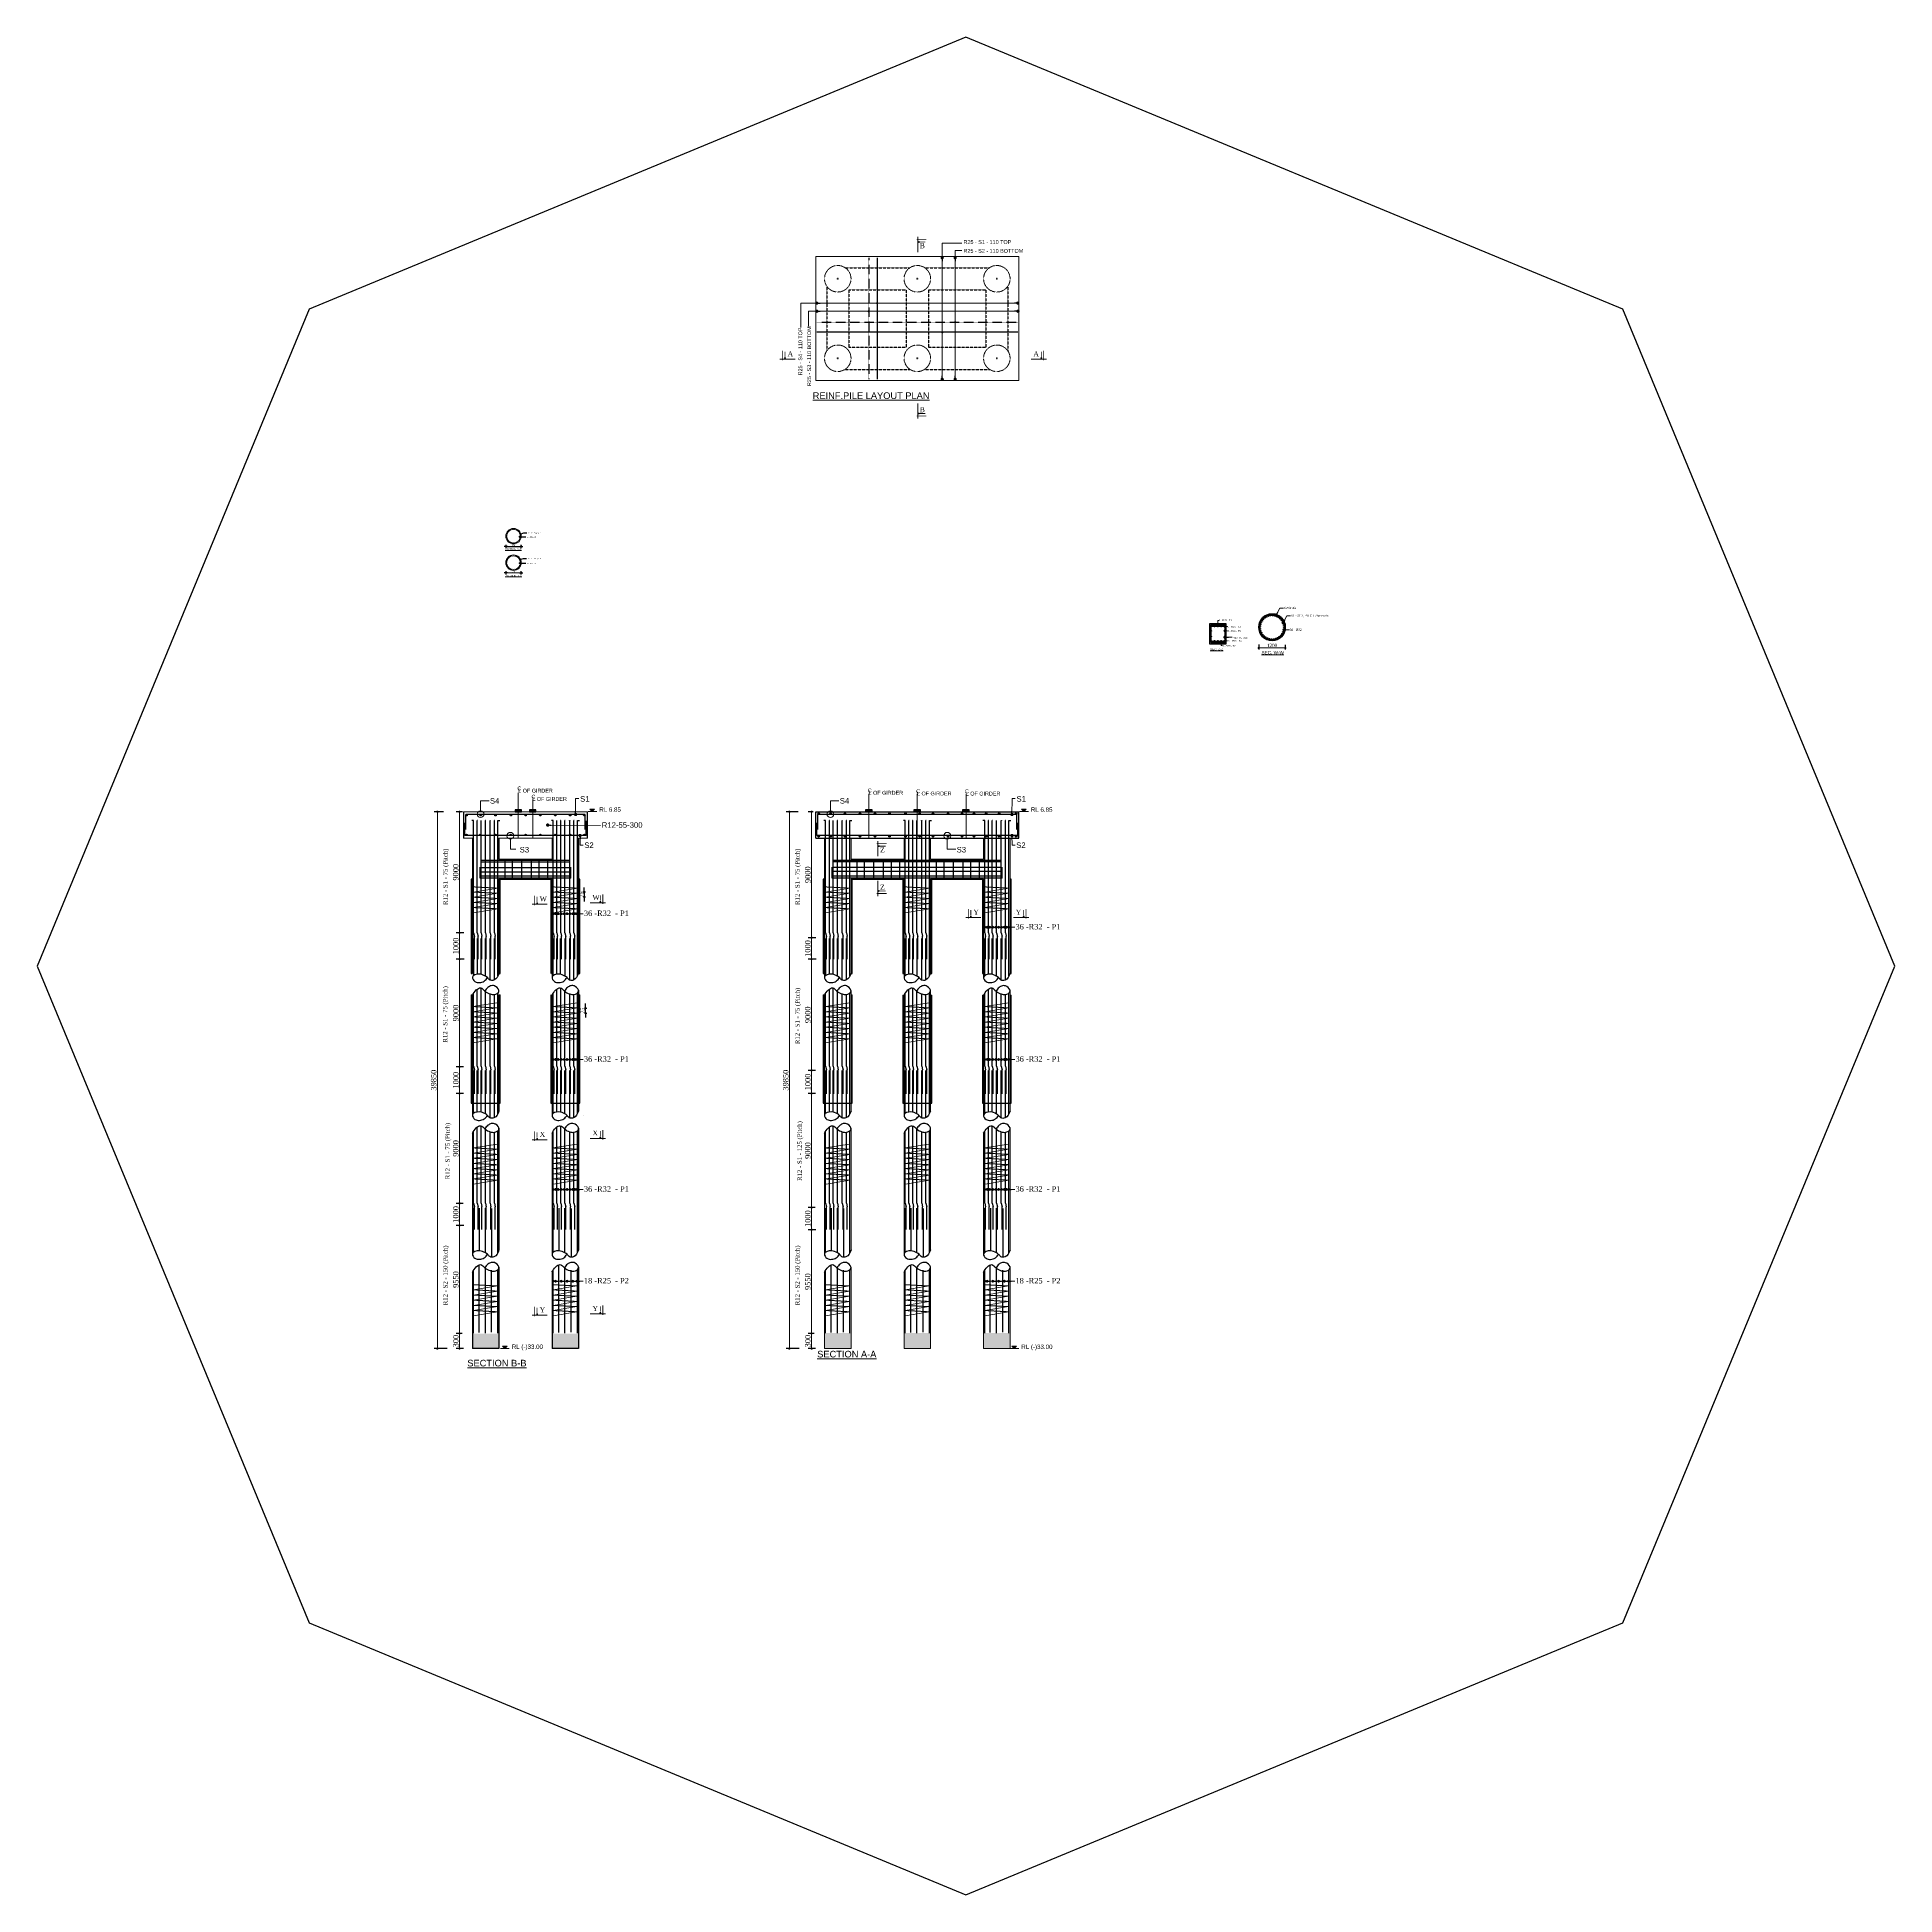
# Model space of a CAD drawing. Header units: millimetres. Extents: x -684453 to 35267, y -286696 to 273430.
# Drawn here: x -322541 to -238455, y 189344 to 273430 of the extents above; entities that cross this region are included whole.
import ezdxf

# ---------------------------------------------------------------- set-up
doc = ezdxf.new("R2010")
doc.units = ezdxf.units.MM
doc.header["$PDMODE"] = 2
for name, pattern in [('CENTER', [2, 1.25, -0.25, 0.25, -0.25]), ('DASHED', [0.75, 0.5, -0.25]), ('DASHEDX2', [38.1, 25.4, -12.7]), ('HIDDEN', [9.525, 6.35, -3.175])]:
    doc.linetypes.add(name, pattern=pattern)
doc.layers.get('Defpoints').update_dxf_attribs({"lineweight": 13})
for name, color, linetype, lineweight in [('Binder', 136, 'Continuous', 15), ('Center Line', 34, 'Continuous', 15), ('dim', 4, 'Continuous', 25), ('Dimision', 4, 'Continuous', 9), ('hatch', 65, 'Continuous', 9), ('Hatching', 65, 'Continuous', 15), ('L.L', 200, 'Continuous', 20), ('Pile', 11, 'Continuous', 15), ('Pire Line', 11, 'Continuous', 25), ('Reinf.', 12, 'Continuous', 30), ('Rod', 12, 'Continuous', 30), ('Steel Casing', 70, 'Continuous', 30), ('Text', 7, 'Continuous', 15)]:
    doc.layers.add(name, color=color, linetype=linetype, lineweight=lineweight)
doc.styles.add('ROMANS', font='arial.ttf', dxfattribs={"height": 200})
doc.styles.get("Standard").update_dxf_attribs({"font": 'times.ttf'})
doc.linetypes.add('BATTING', pattern='A,0.00254,-2.54,[134,ltypeshp.shx,S=2.54,R=0,X=-2.54,Y=0],-5.08,[134,ltypeshp.shx,S=2.54,R=180,X=2.54,Y=0],-2.54', length=10.16254)
doc.dimstyles.new('ALTER', dxfattribs={"dimtxt": 110, "dimasz": 65, "dimexe": 95, "dimexo": 100, "dimgap": 30, "dimtad": 1, "dimdec": 0, "dimzin": 0, "dimdsep": 46, "dimtxsty": 'Standard', "dimblk": 'DOT', "dimcen": 35, "dimadec": 0, "dimazin": 0, "dimtfac": 1, "dimtdec": 0, "dimtofl": 0, "dimtmove": 0, "dimatfit": 3, "dimfxl": 1, "dimtolj": 1, "dimtzin": 0, "dimarcsym": 0})
doc.dimstyles.new('ISO-25', dxfattribs={"dimtxt": 175, "dimasz": 100, "dimexe": 65, "dimexo": 115.625, "dimgap": 40, "dimtad": 1, "dimtoh": 1, "dimdec": 0, "dimtxsty": 'Standard', "dimblk": 'DOT', "dimcen": 300, "dimclrd": 256, "dimclre": 256, "dimclrt": 256, "dimadec": 0, "dimazin": 0, "dimtfac": 1, "dimtdec": 0, "dimtix": 1, "dimtmove": 0, "dimatfit": 3, "dimldrblk": 'DOT', "dimfxl": 75, "dimlwd": -1, "dimarcsym": 0})
doc.dimstyles.new('ISO-70', dxfattribs={"dimscale": 0, "dimtxt": 70, "dimasz": 0.75, "dimexe": 35, "dimexo": 35, "dimgap": 20, "dimtad": 1, "dimdec": 0, "dimlfac": -1, "dimzin": 1, "dimdsep": 46, "dimtxsty": 'Standard', "dimblk": 'DIM', "dimcen": 60, "dimclrd": 256, "dimclre": 256, "dimclrt": 256, "dimadec": 0, "dimazin": 0, "dimtfac": 1, "dimtdec": 0, "dimtix": 1, "dimtofl": 0, "dimtmove": 0, "dimatfit": 3, "dimldrblk": 'DOT', "dimfxl": 35, "dimfxlon": 1, "dimtolj": 1, "dimlwd": -1, "dimarcsym": 0})

# ---------------------------------------------------------------- blocks, each defined once
blk = doc.blocks.new('_Dot')
at = {"color": 0, "linetype": 'ByBlock', "lineweight": -2}
blk.add_line((-0.5, 0), (-1, 0), dxfattribs=at)
at = {"color": 0, "linetype": 'ByBlock', "const_width": 0.5}
blk.add_lwpolyline([(-0.25, 0, 1), (0.25, 0, 1)], format="xyb", close=True, dxfattribs=at)
blk = doc.blocks.new('*D187')
at = {"layer": 'Defpoints', "color": 0, "ltscale": 3, "transparency": 16777216}
for p in [(-267246, 246059), (-267246, 245781), (-266046, 246039)]:
    blk.add_point(p, dxfattribs=at)
at = {"layer": 'Dimision', "lineweight": -2, "ltscale": 3, "transparency": 16777216}
for p, q in [((-267246, 245943), (-267246, 245716)), ((-266046, 245923), (-266046, 245716))]:
    blk.add_line(p, q, dxfattribs=at)
at = {"layer": 'Dimision', "ltscale": 3, "transparency": 16777216}
blk.add_line((-266146, 245781), (-267146, 245781), dxfattribs=at)
at = {"layer": 'Dimision', "ltscale": 3, "transparency": 16777216, "xscale": 100, "yscale": 100, "zscale": 100, "rotation": 180}
blk.add_blockref('_Dot', (-267246, 245781), dxfattribs=at)
at = {"layer": 'Dimision', "ltscale": 3, "transparency": 16777216, "xscale": 100, "yscale": 100, "zscale": 100}
blk.add_blockref('_Dot', (-266046, 245781), dxfattribs=at)
at = {"layer": 'Dimision', "ltscale": 3, "transparency": 16777216, "insert": (-266646, 245897), "char_height": 150, "attachment_point": 5}
blk.add_mtext('1200', dxfattribs=at)
blk = doc.blocks.new('*D238')
at = {"layer": 'Defpoints', "color": 0, "ltscale": 3, "transparency": 16777216}
for p in [(-298087, 234746), (-298087, 234512), (-297780, 234512)]:
    blk.add_point(p, dxfattribs=at)
at = {"layer": 'Pire Line', "linetype": 'Continuous', "lineweight": -2, "ltscale": 3, "transparency": 16777216}
for p, q in [((-297815, 234746), (-297715, 234746)), ((-297815, 234512), (-297715, 234512))]:
    blk.add_line(p, q, dxfattribs=at)
at = {"layer": 'Pire Line', "linetype": 'Continuous', "ltscale": 3, "transparency": 16777216}
for p, q in [((-297780, 234846), (-297780, 234946)), ((-297780, 234746), (-297780, 234512)), ((-297780, 234412), (-297780, 234312))]:
    blk.add_line(p, q, dxfattribs=at)
at = {"layer": 'Pire Line', "ltscale": 3, "transparency": 16777216, "xscale": 100, "yscale": 100, "zscale": 100}
for p, rotation in [((-297780, 234746), 270), ((-297780, 234512), 90)]:
    blk.add_blockref('_Dot', p, dxfattribs=dict(at, rotation=rotation))
at = {"layer": 'Pire Line', "ltscale": 3, "transparency": 16777216, "insert": (-297910, 234629), "char_height": 175, "attachment_point": 5, "rotation": 90}
blk.add_mtext('75', dxfattribs=at)
blk = doc.blocks.new('*D239')
at = {"layer": 'Defpoints', "color": 0, "ltscale": 3, "transparency": 16777216}
for p in [(-298146, 229252), (-298132, 229485), (-297723, 229485)]:
    blk.add_point(p, dxfattribs=at)
at = {"layer": 'Pire Line', "linetype": 'Continuous', "ltscale": 3, "transparency": 16777216}
for p, q in [((-297723, 229585), (-297723, 229685)), ((-297723, 229252), (-297723, 229485)), ((-297723, 229152), (-297723, 229052))]:
    blk.add_line(p, q, dxfattribs=at)
at = {"layer": 'Pire Line', "linetype": 'Continuous', "lineweight": -2, "ltscale": 3, "transparency": 16777216}
for p, q in [((-297758, 229485), (-297658, 229485)), ((-297758, 229252), (-297658, 229252))]:
    blk.add_line(p, q, dxfattribs=at)
at = {"layer": 'Pire Line', "ltscale": 3, "transparency": 16777216, "xscale": 100, "yscale": 100, "zscale": 100}
for p, rotation in [((-297723, 229485), 270), ((-297723, 229252), 90)]:
    blk.add_blockref('_Dot', p, dxfattribs=dict(at, rotation=rotation))
at = {"layer": 'Pire Line', "ltscale": 3, "transparency": 16777216, "insert": (-297852, 229368), "char_height": 175, "attachment_point": 5, "rotation": 90}
blk.add_mtext('75', dxfattribs=at)
blk = doc.blocks.new('*D240')
at = {"layer": 'Defpoints', "color": 0, "ltscale": 3, "transparency": 16777216}
for p in [(-303424, 220644), (-303141, 220644), (-303111, 219643)]:
    blk.add_point(p, dxfattribs=at)
at = {"layer": 'Dimision', "color": 1, "lineweight": -2, "ltscale": 3, "transparency": 16777216}
for p, q in [((-303257, 220644), (-303574, 220644)), ((-303226, 219643), (-303574, 219643))]:
    blk.add_line(p, q, dxfattribs=at)
at = {"layer": 'Dimision', "ltscale": 3, "transparency": 16777216}
blk.add_line((-303424, 219743), (-303424, 220544), dxfattribs=at)
at = {"layer": 'Dimision', "ltscale": 3, "transparency": 16777216, "xscale": 100, "yscale": 100, "zscale": 100}
for p, rotation in [((-303424, 220644), 90), ((-303424, 219643), 270)]:
    blk.add_blockref('_Dot', p, dxfattribs=dict(at, rotation=rotation))
at = {"layer": 'Dimision', "ltscale": 3, "transparency": 16777216, "insert": (-303591, 220143), "char_height": 250, "attachment_point": 5, "rotation": 90}
blk.add_mtext('1000', dxfattribs=at)
blk = doc.blocks.new('*D241')
at = {"layer": 'Defpoints', "color": 0, "ltscale": 3, "transparency": 16777216}
for p in [(-303424, 226822), (-303130, 226822), (-303123, 225615)]:
    blk.add_point(p, dxfattribs=at)
at = {"layer": 'Dimision', "color": 1, "lineweight": -2, "ltscale": 3, "transparency": 16777216}
for p, q in [((-303246, 226822), (-303574, 226822)), ((-303238, 225615), (-303574, 225615))]:
    blk.add_line(p, q, dxfattribs=at)
at = {"layer": 'Dimision', "ltscale": 3, "transparency": 16777216}
blk.add_line((-303424, 225715), (-303424, 226722), dxfattribs=at)
at = {"layer": 'Dimision', "ltscale": 3, "transparency": 16777216, "xscale": 100, "yscale": 100, "zscale": 100}
for p, rotation in [((-303424, 226822), 90), ((-303424, 225615), 270)]:
    blk.add_blockref('_Dot', p, dxfattribs=dict(at, rotation=rotation))
at = {"layer": 'Dimision', "ltscale": 3, "transparency": 16777216, "insert": (-303591, 226219), "char_height": 250, "attachment_point": 5, "rotation": 90}
blk.add_mtext('1000', dxfattribs=at)
blk = doc.blocks.new('*D227')
at = {"layer": 'Defpoints', "color": 0, "ltscale": 3, "transparency": 16777216}
for p in [(-303424, 232893), (-303106, 232893), (-303101, 231695)]:
    blk.add_point(p, dxfattribs=at)
at = {"layer": 'Dimision', "color": 1, "lineweight": -2, "ltscale": 3, "transparency": 16777216}
for p, q in [((-303222, 232893), (-303574, 232893)), ((-303217, 231695), (-303574, 231695))]:
    blk.add_line(p, q, dxfattribs=at)
at = {"layer": 'Dimision', "ltscale": 3, "transparency": 16777216}
blk.add_line((-303424, 231795), (-303424, 232793), dxfattribs=at)
at = {"layer": 'Dimision', "ltscale": 3, "transparency": 16777216, "xscale": 100, "yscale": 100, "zscale": 100}
for p, rotation in [((-303424, 232893), 90), ((-303424, 231695), 270)]:
    blk.add_blockref('_Dot', p, dxfattribs=dict(at, rotation=rotation))
at = {"layer": 'Dimision', "ltscale": 3, "transparency": 16777216, "insert": (-303591, 232294), "char_height": 250, "attachment_point": 5, "rotation": 90}
blk.add_mtext('1000', dxfattribs=at)
blk = doc.blocks.new('*D228')
at = {"layer": 'Defpoints', "color": 0, "ltscale": 3, "transparency": 16777216}
for p in [(-303424, 219643), (-303111, 219643), (-303195, 214749)]:
    blk.add_point(p, dxfattribs=at)
at = {"layer": 'Dimision', "color": 1, "lineweight": -2, "ltscale": 3, "transparency": 16777216}
for p, q in [((-303226, 219643), (-303574, 219643)), ((-303310, 214749), (-303574, 214749))]:
    blk.add_line(p, q, dxfattribs=at)
at = {"layer": 'Dimision', "ltscale": 3, "transparency": 16777216}
blk.add_line((-303424, 214849), (-303424, 219543), dxfattribs=at)
at = {"layer": 'Dimision', "ltscale": 3, "transparency": 16777216, "xscale": 100, "yscale": 100, "zscale": 100}
for p, rotation in [((-303424, 219643), 90), ((-303424, 214749), 270)]:
    blk.add_blockref('_Dot', p, dxfattribs=dict(at, rotation=rotation))
at = {"layer": 'Dimision', "ltscale": 3, "transparency": 16777216, "insert": (-303592, 217196), "char_height": 250, "attachment_point": 5, "rotation": 90}
blk.add_mtext('9550', dxfattribs=at)
blk = doc.blocks.new('*D229')
at = {"layer": 'Defpoints', "color": 0, "ltscale": 3, "transparency": 16777216}
for p in [(-303424, 225615), (-303123, 225615), (-303141, 220644)]:
    blk.add_point(p, dxfattribs=at)
at = {"layer": 'Dimision', "color": 1, "lineweight": -2, "ltscale": 3, "transparency": 16777216}
for p, q in [((-303238, 225615), (-303574, 225615)), ((-303257, 220644), (-303574, 220644))]:
    blk.add_line(p, q, dxfattribs=at)
at = {"layer": 'Dimision', "ltscale": 3, "transparency": 16777216}
blk.add_line((-303424, 220744), (-303424, 225515), dxfattribs=at)
at = {"layer": 'Dimision', "ltscale": 3, "transparency": 16777216, "xscale": 100, "yscale": 100, "zscale": 100}
for p, rotation in [((-303424, 225615), 90), ((-303424, 220644), 270)]:
    blk.add_blockref('_Dot', p, dxfattribs=dict(at, rotation=rotation))
at = {"layer": 'Dimision', "ltscale": 3, "transparency": 16777216, "insert": (-303592, 223129), "char_height": 250, "attachment_point": 5, "rotation": 90}
blk.add_mtext('9000', dxfattribs=at)
blk = doc.blocks.new('*D230')
at = {"layer": 'Defpoints', "color": 0, "ltscale": 3, "transparency": 16777216}
for p in [(-303424, 231695), (-303101, 231695), (-303130, 226822)]:
    blk.add_point(p, dxfattribs=at)
at = {"layer": 'Dimision', "color": 1, "lineweight": -2, "ltscale": 3, "transparency": 16777216}
for p, q in [((-303217, 231695), (-303574, 231695)), ((-303246, 226822), (-303574, 226822))]:
    blk.add_line(p, q, dxfattribs=at)
at = {"layer": 'Dimision', "ltscale": 3, "transparency": 16777216}
blk.add_line((-303424, 226922), (-303424, 231595), dxfattribs=at)
at = {"layer": 'Dimision', "ltscale": 3, "transparency": 16777216, "xscale": 100, "yscale": 100, "zscale": 100}
for p, rotation in [((-303424, 231695), 90), ((-303424, 226822), 270)]:
    blk.add_blockref('_Dot', p, dxfattribs=dict(at, rotation=rotation))
at = {"layer": 'Dimision', "ltscale": 3, "transparency": 16777216, "insert": (-303592, 229258), "char_height": 250, "attachment_point": 5, "rotation": 90}
blk.add_mtext('9000', dxfattribs=at)
blk = doc.blocks.new('*D231')
at = {"layer": 'Defpoints', "color": 0, "ltscale": 3, "transparency": 16777216}
for p in [(-303424, 238369), (-303172, 238369), (-303106, 232893)]:
    blk.add_point(p, dxfattribs=at)
at = {"layer": 'Dimision', "color": 1, "lineweight": -2, "ltscale": 3, "transparency": 16777216}
for p, q in [((-303288, 238369), (-303574, 238369)), ((-303222, 232893), (-303574, 232893))]:
    blk.add_line(p, q, dxfattribs=at)
at = {"layer": 'Dimision', "ltscale": 3, "transparency": 16777216}
blk.add_line((-303424, 232993), (-303424, 238269), dxfattribs=at)
at = {"layer": 'Dimision', "ltscale": 3, "transparency": 16777216, "xscale": 100, "yscale": 100, "zscale": 100}
for p, rotation in [((-303424, 238369), 90), ((-303424, 232893), 270)]:
    blk.add_blockref('_Dot', p, dxfattribs=dict(at, rotation=rotation))
at = {"layer": 'Dimision', "ltscale": 3, "transparency": 16777216, "insert": (-303592, 235631), "char_height": 250, "attachment_point": 5, "rotation": 90}
blk.add_mtext('9000', dxfattribs=at)
blk = doc.blocks.new('*D232')
at = {"layer": 'Defpoints', "color": 0, "ltscale": 3, "transparency": 16777216}
for p in [(-303195, 214749), (-303424, 214068), (-303134, 214068)]:
    blk.add_point(p, dxfattribs=at)
at = {"layer": 'Dimision', "color": 1, "lineweight": -2, "ltscale": 3, "transparency": 16777216}
for p, q in [((-303310, 214749), (-303574, 214749)), ((-303250, 214068), (-303574, 214068))]:
    blk.add_line(p, q, dxfattribs=at)
at = {"layer": 'Dimision', "ltscale": 3, "transparency": 16777216}
blk.add_line((-303424, 214649), (-303424, 214168), dxfattribs=at)
at = {"layer": 'Dimision', "ltscale": 3, "transparency": 16777216, "xscale": 100, "yscale": 100, "zscale": 100}
for p, rotation in [((-303424, 214749), 90), ((-303424, 214068), 270)]:
    blk.add_blockref('_Dot', p, dxfattribs=dict(at, rotation=rotation))
at = {"layer": 'Dimision', "ltscale": 3, "transparency": 16777216, "insert": (-303591, 214409), "char_height": 250, "attachment_point": 5, "rotation": 90}
blk.add_mtext('300', dxfattribs=at)
blk = doc.blocks.new('*D233')
at = {"layer": 'Defpoints', "color": 0, "ltscale": 3, "transparency": 16777216}
for p in [(-304423, 238369), (-304036, 238369), (-303869, 214068)]:
    blk.add_point(p, dxfattribs=at)
at = {"layer": 'Dimision', "color": 1, "lineweight": -2, "ltscale": 3, "transparency": 16777216}
for p, q in [((-304152, 238369), (-304573, 238369)), ((-303985, 214068), (-304573, 214068))]:
    blk.add_line(p, q, dxfattribs=at)
at = {"layer": 'Dimision', "ltscale": 3, "transparency": 16777216}
blk.add_line((-304423, 214168), (-304423, 238269), dxfattribs=at)
at = {"layer": 'Dimision', "ltscale": 3, "transparency": 16777216, "xscale": 100, "yscale": 100, "zscale": 100}
for p, rotation in [((-304423, 238369), 90), ((-304423, 214068), 270)]:
    blk.add_blockref('_Dot', p, dxfattribs=dict(at, rotation=rotation))
at = {"layer": 'Dimision', "ltscale": 3, "transparency": 16777216, "insert": (-304591, 226219), "char_height": 250, "attachment_point": 5, "rotation": 90}
blk.add_mtext('39850', dxfattribs=at)
blk = doc.blocks.new('DIM')
at = {"layer": 'dim'}
for p, q in [((-101, 0), (101, 0)), ((0, -101), (0, 101))]:
    blk.add_line(p, q, dxfattribs=at)
at = {"layer": 'dim', "const_width": 25.4}
blk.add_lwpolyline([(-13, 0, 1), (13, 0, 1)], format="xyb", close=True, dxfattribs=at)
blk = doc.blocks.new('*D245')
at = {"layer": 'Defpoints', "color": 0, "ltscale": 30, "transparency": 16777216}
for p in [(-301328, 250841), (-300628, 250841), (-300628, 250382)]:
    blk.add_point(p, dxfattribs=at)
at = {"layer": 'dim', "lineweight": -2, "ltscale": 30, "transparency": 16777216}
for p, q in [((-301328, 250417), (-301328, 250347)), ((-300628, 250417), (-300628, 250347))]:
    blk.add_line(p, q, dxfattribs=at)
at = {"layer": 'dim', "ltscale": 30, "transparency": 16777216}
blk.add_line((-301327, 250382), (-300629, 250382), dxfattribs=at)
at = {"layer": 'dim', "ltscale": 30, "transparency": 16777216, "xscale": 0.75, "yscale": 0.75, "zscale": 0.75, "rotation": 180}
blk.add_blockref('DIM', (-301328, 250382), dxfattribs=at)
at = {"layer": 'dim', "ltscale": 30, "transparency": 16777216, "xscale": 0.75, "yscale": 0.75, "zscale": 0.75}
blk.add_blockref('DIM', (-300628, 250382), dxfattribs=at)
at = {"layer": 'dim', "ltscale": 30, "transparency": 16777216, "insert": (-300978, 250428), "char_height": 50, "attachment_point": 5}
blk.add_mtext('\\A1;1200', dxfattribs=at)
blk = doc.blocks.new('*D246')
at = {"layer": 'Defpoints', "color": 0, "transparency": 16777216}
for p in [(-301328, 249643), (-300628, 249643), (-300628, 249184)]:
    blk.add_point(p, dxfattribs=at)
at = {"layer": 'Text', "lineweight": -2, "transparency": 16777216}
for p, q in [((-301328, 249219), (-301328, 249149)), ((-300628, 249219), (-300628, 249149))]:
    blk.add_line(p, q, dxfattribs=at)
at = {"layer": 'Text', "transparency": 16777216}
blk.add_line((-301327, 249184), (-300629, 249184), dxfattribs=at)
at = {"layer": 'Text', "transparency": 16777216, "xscale": 0.75, "yscale": 0.75, "zscale": 0.75, "rotation": 180}
blk.add_blockref('DIM', (-301328, 249184), dxfattribs=at)
at = {"layer": 'Text', "transparency": 16777216, "xscale": 0.75, "yscale": 0.75, "zscale": 0.75}
blk.add_blockref('DIM', (-300628, 249184), dxfattribs=at)
at = {"layer": 'Text', "transparency": 16777216, "insert": (-300978, 249230), "char_height": 50, "attachment_point": 5}
blk.add_mtext('\\A1;1200', dxfattribs=at)
blk = doc.blocks.new('*D234')
at = {"layer": 'Defpoints', "color": 0, "ltscale": 3, "transparency": 16777216}
for p in [(-287489, 220451), (-287207, 220451), (-287176, 219451)]:
    blk.add_point(p, dxfattribs=at)
at = {"layer": 'Dimision', "color": 1, "lineweight": -2, "ltscale": 3, "transparency": 16777216}
for p, q in [((-287323, 220451), (-287639, 220451)), ((-287292, 219451), (-287639, 219451))]:
    blk.add_line(p, q, dxfattribs=at)
at = {"layer": 'Dimision', "ltscale": 3, "transparency": 16777216}
blk.add_line((-287489, 219551), (-287489, 220351), dxfattribs=at)
at = {"layer": 'Dimision', "ltscale": 3, "transparency": 16777216, "xscale": 100, "yscale": 100, "zscale": 100}
for p, rotation in [((-287489, 220451), 90), ((-287489, 219451), 270)]:
    blk.add_blockref('_Dot', p, dxfattribs=dict(at, rotation=rotation))
at = {"layer": 'Dimision', "ltscale": 3, "transparency": 16777216, "insert": (-287657, 219951), "char_height": 250, "attachment_point": 5, "rotation": 90}
blk.add_mtext('1000', dxfattribs=at)
blk = doc.blocks.new('*D235')
at = {"layer": 'Defpoints', "color": 0, "ltscale": 3, "transparency": 16777216}
for p in [(-287489, 226661), (-287196, 226661), (-287188, 225615)]:
    blk.add_point(p, dxfattribs=at)
at = {"layer": 'Dimision', "color": 1, "lineweight": -2, "ltscale": 3, "transparency": 16777216}
for p, q in [((-287311, 226661), (-287639, 226661)), ((-287304, 225615), (-287639, 225615))]:
    blk.add_line(p, q, dxfattribs=at)
at = {"layer": 'Dimision', "ltscale": 3, "transparency": 16777216}
blk.add_line((-287489, 225715), (-287489, 226561), dxfattribs=at)
at = {"layer": 'Dimision', "ltscale": 3, "transparency": 16777216, "xscale": 100, "yscale": 100, "zscale": 100}
for p, rotation in [((-287489, 226661), 90), ((-287489, 225615), 270)]:
    blk.add_blockref('_Dot', p, dxfattribs=dict(at, rotation=rotation))
at = {"layer": 'Dimision', "ltscale": 3, "transparency": 16777216, "insert": (-287657, 226138), "char_height": 250, "attachment_point": 5, "rotation": 90}
blk.add_mtext('1000', dxfattribs=at)
blk = doc.blocks.new('*D236')
at = {"layer": 'Defpoints', "color": 0, "ltscale": 3, "transparency": 16777216}
for p in [(-287489, 232666), (-287172, 232666), (-287166, 231695)]:
    blk.add_point(p, dxfattribs=at)
at = {"layer": 'Dimision', "color": 1, "lineweight": -2, "ltscale": 3, "transparency": 16777216}
for p, q in [((-287288, 232666), (-287639, 232666)), ((-287282, 231695), (-287639, 231695))]:
    blk.add_line(p, q, dxfattribs=at)
at = {"layer": 'Dimision', "ltscale": 3, "transparency": 16777216}
blk.add_line((-287489, 231795), (-287489, 232566), dxfattribs=at)
at = {"layer": 'Dimision', "ltscale": 3, "transparency": 16777216, "xscale": 100, "yscale": 100, "zscale": 100}
for p, rotation in [((-287489, 232666), 90), ((-287489, 231695), 270)]:
    blk.add_blockref('_Dot', p, dxfattribs=dict(at, rotation=rotation))
at = {"layer": 'Dimision', "ltscale": 3, "transparency": 16777216, "insert": (-287657, 232180), "char_height": 250, "attachment_point": 5, "rotation": 90}
blk.add_mtext('1000', dxfattribs=at)
blk = doc.blocks.new('*D237')
at = {"layer": 'Defpoints', "color": 0, "ltscale": 3, "transparency": 16777216}
for p in [(-287489, 219451), (-287176, 219451), (-287260, 214749)]:
    blk.add_point(p, dxfattribs=at)
at = {"layer": 'Dimision', "color": 1, "lineweight": -2, "ltscale": 3, "transparency": 16777216}
for p, q in [((-287292, 219451), (-287639, 219451)), ((-287376, 214749), (-287639, 214749))]:
    blk.add_line(p, q, dxfattribs=at)
at = {"layer": 'Dimision', "ltscale": 3, "transparency": 16777216}
blk.add_line((-287489, 214849), (-287489, 219351), dxfattribs=at)
at = {"layer": 'Dimision', "ltscale": 3, "transparency": 16777216, "xscale": 100, "yscale": 100, "zscale": 100}
for p, rotation in [((-287489, 219451), 90), ((-287489, 214749), 270)]:
    blk.add_blockref('_Dot', p, dxfattribs=dict(at, rotation=rotation))
at = {"layer": 'Dimision', "ltscale": 3, "transparency": 16777216, "insert": (-287657, 217100), "char_height": 250, "attachment_point": 5, "rotation": 90}
blk.add_mtext('9550', dxfattribs=at)
blk = doc.blocks.new('*D210')
at = {"layer": 'Defpoints', "color": 0, "ltscale": 3, "transparency": 16777216}
for p in [(-287489, 225615), (-287188, 225615), (-287207, 220451)]:
    blk.add_point(p, dxfattribs=at)
at = {"layer": 'Dimision', "color": 1, "lineweight": -2, "ltscale": 3, "transparency": 16777216}
for p, q in [((-287304, 225615), (-287639, 225615)), ((-287323, 220451), (-287639, 220451))]:
    blk.add_line(p, q, dxfattribs=at)
at = {"layer": 'Dimision', "ltscale": 3, "transparency": 16777216}
blk.add_line((-287489, 220551), (-287489, 225515), dxfattribs=at)
at = {"layer": 'Dimision', "ltscale": 3, "transparency": 16777216, "xscale": 100, "yscale": 100, "zscale": 100}
for p, rotation in [((-287489, 225615), 90), ((-287489, 220451), 270)]:
    blk.add_blockref('_Dot', p, dxfattribs=dict(at, rotation=rotation))
at = {"layer": 'Dimision', "ltscale": 3, "transparency": 16777216, "insert": (-287657, 223033), "char_height": 250, "attachment_point": 5, "rotation": 90}
blk.add_mtext('9000', dxfattribs=at)
blk = doc.blocks.new('*D211')
at = {"layer": 'Defpoints', "color": 0, "ltscale": 3, "transparency": 16777216}
for p in [(-287489, 231695), (-287166, 231695), (-287196, 226661)]:
    blk.add_point(p, dxfattribs=at)
at = {"layer": 'Dimision', "color": 1, "lineweight": -2, "ltscale": 3, "transparency": 16777216}
for p, q in [((-287282, 231695), (-287639, 231695)), ((-287311, 226661), (-287639, 226661))]:
    blk.add_line(p, q, dxfattribs=at)
at = {"layer": 'Dimision', "ltscale": 3, "transparency": 16777216}
blk.add_line((-287489, 226761), (-287489, 231595), dxfattribs=at)
at = {"layer": 'Dimision', "ltscale": 3, "transparency": 16777216, "xscale": 100, "yscale": 100, "zscale": 100}
for p, rotation in [((-287489, 231695), 90), ((-287489, 226661), 270)]:
    blk.add_blockref('_Dot', p, dxfattribs=dict(at, rotation=rotation))
at = {"layer": 'Dimision', "ltscale": 3, "transparency": 16777216, "insert": (-287657, 229178), "char_height": 250, "attachment_point": 5, "rotation": 90}
blk.add_mtext('9000', dxfattribs=at)
blk = doc.blocks.new('*D212')
at = {"layer": 'Defpoints', "color": 0, "ltscale": 3, "transparency": 16777216}
for p in [(-287489, 238369), (-287302, 238369), (-287172, 232666)]:
    blk.add_point(p, dxfattribs=at)
at = {"layer": 'Dimision', "color": 1, "lineweight": -2, "ltscale": 3, "transparency": 16777216}
for p, q in [((-287418, 238369), (-287639, 238369)), ((-287288, 232666), (-287639, 232666))]:
    blk.add_line(p, q, dxfattribs=at)
at = {"layer": 'Dimision', "ltscale": 3, "transparency": 16777216}
blk.add_line((-287489, 232766), (-287489, 238269), dxfattribs=at)
at = {"layer": 'Dimision', "ltscale": 3, "transparency": 16777216, "xscale": 100, "yscale": 100, "zscale": 100}
for p, rotation in [((-287489, 238369), 90), ((-287489, 232666), 270)]:
    blk.add_blockref('_Dot', p, dxfattribs=dict(at, rotation=rotation))
at = {"layer": 'Dimision', "ltscale": 3, "transparency": 16777216, "insert": (-287657, 235518), "char_height": 250, "attachment_point": 5, "rotation": 90}
blk.add_mtext('9000', dxfattribs=at)
blk = doc.blocks.new('*D213')
at = {"layer": 'Defpoints', "color": 0, "ltscale": 3, "transparency": 16777216}
for p in [(-287260, 214749), (-287489, 214068), (-287200, 214068)]:
    blk.add_point(p, dxfattribs=at)
at = {"layer": 'Dimision', "color": 1, "lineweight": -2, "ltscale": 3, "transparency": 16777216}
for p, q in [((-287376, 214749), (-287639, 214749)), ((-287315, 214068), (-287639, 214068))]:
    blk.add_line(p, q, dxfattribs=at)
at = {"layer": 'Dimision', "ltscale": 3, "transparency": 16777216}
blk.add_line((-287489, 214649), (-287489, 214168), dxfattribs=at)
at = {"layer": 'Dimision', "ltscale": 3, "transparency": 16777216, "xscale": 100, "yscale": 100, "zscale": 100}
for p, rotation in [((-287489, 214749), 90), ((-287489, 214068), 270)]:
    blk.add_blockref('_Dot', p, dxfattribs=dict(at, rotation=rotation))
at = {"layer": 'Dimision', "ltscale": 3, "transparency": 16777216, "insert": (-287657, 214409), "char_height": 250, "attachment_point": 5, "rotation": 90}
blk.add_mtext('300', dxfattribs=at)
blk = doc.blocks.new('*D214')
at = {"layer": 'Defpoints', "color": 0, "ltscale": 3, "transparency": 16777216}
for p in [(-288489, 238369), (-287986, 238369), (-287935, 214068)]:
    blk.add_point(p, dxfattribs=at)
at = {"layer": 'Dimision', "color": 1, "lineweight": -2, "ltscale": 3, "transparency": 16777216}
for p, q in [((-288101, 238369), (-288639, 238369)), ((-288050, 214068), (-288639, 214068))]:
    blk.add_line(p, q, dxfattribs=at)
at = {"layer": 'Dimision', "ltscale": 3, "transparency": 16777216}
blk.add_line((-288489, 214168), (-288489, 238269), dxfattribs=at)
at = {"layer": 'Dimision', "ltscale": 3, "transparency": 16777216, "xscale": 100, "yscale": 100, "zscale": 100}
for p, rotation in [((-288489, 238369), 90), ((-288489, 214068), 270)]:
    blk.add_blockref('_Dot', p, dxfattribs=dict(at, rotation=rotation))
at = {"layer": 'Dimision', "ltscale": 3, "transparency": 16777216, "insert": (-288656, 226219), "char_height": 250, "attachment_point": 5, "rotation": 90}
blk.add_mtext('39850', dxfattribs=at)

msp = doc.modelspace()

# ---------------------------------------------------------------- hatches: boundary and pattern name
at = {"layer": 'Dimision', "ltscale": 5}
h = msp.add_hatch(color=256, dxfattribs=at)
h.paths.add_polyline_path([(-284951.6, 261014.2, 1), (-284851.6, 261014.2)])
h.paths.add_polyline_path([(-284951.6, 261014.2), (-284851.6, 261014.2, 1)])
h = msp.add_hatch(color=256, dxfattribs=at)
h.paths.add_polyline_path([(-284929, 261014.2, 1), (-284879, 261014.2)])
h.paths.add_polyline_path([(-284929, 261014.2), (-284879, 261014.2, 1)])
h = msp.add_hatch(color=256, dxfattribs=at)
h.paths.add_polyline_path([(-284569.9, 261384.9, 1), (-284469.9, 261384.9)])
h.paths.add_polyline_path([(-284569.9, 261384.9), (-284469.9, 261384.9, 1)])
h = msp.add_hatch(color=256, dxfattribs=at)
h.paths.add_polyline_path([(-284547.2, 261384.9, 1), (-284497.2, 261384.9)])
h.paths.add_polyline_path([(-284547.2, 261384.9), (-284497.2, 261384.9, 1)])
h = msp.add_hatch(color=256, dxfattribs=at)
h.paths.add_polyline_path([(-281618.9, 260065.8, 1), (-281518.9, 260065.8)])
h.paths.add_polyline_path([(-281618.9, 260065.8), (-281518.9, 260065.8, 1)])
h = msp.add_hatch(color=256, dxfattribs=at)
h.paths.add_polyline_path([(-281596.3, 260065.8, 1), (-281546.3, 260065.8)])
h.paths.add_polyline_path([(-281596.3, 260065.8), (-281546.3, 260065.8, 1)])
h = msp.add_hatch(color=256, dxfattribs=at)
h.paths.add_polyline_path([(-281038.2, 260526.8, 1), (-280938.2, 260526.8)])
h.paths.add_polyline_path([(-281038.2, 260526.8), (-280938.2, 260526.8, 1)])
h = msp.add_hatch(color=256, dxfattribs=at)
h.paths.add_polyline_path([(-281015.5, 260526.8, 1), (-280965.5, 260526.8)])
h.paths.add_polyline_path([(-281015.5, 260526.8), (-280965.5, 260526.8, 1)])
for points in [[(-297519.3, 238490.2), (-297307.1, 238490.2), (-297413.2, 238384.1)], [(-277984.7, 238490.2), (-277772.6, 238490.2), (-277878.6, 238384.1)], [(-301480.7, 214177.3), (-301268.6, 214177.3), (-301374.7, 214071.3)], [(-278417.2, 214174.1), (-278205.1, 214174.1), (-278311.2, 214068)]]:
    msp.add_hatch(color=256, dxfattribs=at).paths.add_polyline_path(points)
at = {"layer": 'hatch', "ltscale": 30}
h = msp.add_hatch(dxfattribs=at)
h.set_pattern_fill('AR-CONC', color=256, style=0)
h.set_pattern_definition([(50, (0, 120732.25), (182.18467, -15.939086), [19.05, -209.55]), (355, (0, 120732.25), (-35.24283, 191.05664), [15.24, -167.64]), (100.451, (15.18, 120730.92), (146.9425, 175.11669), [16.19, -178.09]), (46.1842, (0, 120783.05), (271.07904, -42.04233), [28.575, -314.325]), (96.6356, (22.6, 120779.55), (237.40423, 247.42556), [24.285, -267.135]), (351.184, (0, 120783.05), (237.4046, 247.42512), [22.86, -251.46]), (21, (25.4, 120770.35), (151.61488, -102.26552), [19.05, -209.55]), (326, (25.4, 120770.35), (61.80203, 184.18797), [15.24, -167.64]), (71.4514, (38.03, 120761.83), (213.41649, 81.92286), [16.19, -178.09]), (37.5, (0, 120732.25), (3.088603, 84.555039), [0, -165.608, 0, -170.18, 0, -168.275]), (7.5, (0, 120732.25), (66.819663, 100.180575), [0, -97.028, 0, -161.798, 0, -64.135]), (327.5, (-56.64, 120732.25), (135.590595, -5.728744), [0, -63.5, 0, -198.12, 0, -262.89]), (317.5, (-82.04, 120732.25), (148.12918, 25.42649), [0, -82.55, 0, -131.572, 0, -186.69])])
h.paths.add_polyline_path([(-298036.7, 214748.9), (-299236.7, 214748.9), (-299236.7, 214068.2), (-298036.7, 214068.2)])
h.paths.add_polyline_path([(-301636.7, 214748.9), (-302836.7, 214748.9), (-302836.7, 214068.2), (-301636.7, 214068.2)])
h = msp.add_hatch(dxfattribs=at)
h.set_pattern_fill('AR-CONC', color=256, style=0)
h.set_pattern_definition([(50, (0, 121575.45), (182.18467, -15.939086), [19.05, -209.55]), (355, (0, 121575.45), (-35.24283, 191.05664), [15.24, -167.64]), (100.451, (15.18, 121574.13), (146.9425, 175.11669), [16.19, -178.09]), (46.1842, (0, 121626.25), (271.07904, -42.04233), [28.575, -314.325]), (96.6356, (22.6, 121622.75), (237.40423, 247.42556), [24.285, -267.135]), (351.184, (0, 121626.25), (237.4046, 247.42512), [22.86, -251.46]), (21, (25.4, 121613.55), (151.61488, -102.26552), [19.05, -209.55]), (326, (25.4, 121613.55), (61.80203, 184.18797), [15.24, -167.64]), (71.4514, (38.03, 121605.03), (213.41649, 81.92286), [16.19, -178.09]), (37.5, (0, 121575.453), (3.088603, 84.555039), [0, -165.608, 0, -170.18, 0, -168.275]), (7.5, (0, 121575.45), (66.819663, 100.180575), [0, -97.028, 0, -161.798, 0, -64.135]), (327.5, (-56.64, 121575.453), (135.590595, -5.728744), [0, -63.5, 0, -198.12, 0, -262.89]), (317.5, (-82.04, 121575.45), (148.12918, 25.42649), [0, -82.55, 0, -131.572, 0, -186.69])])
h.paths.add_polyline_path([(-285703, 214768.7), (-286902.1, 214768.7), (-286902.1, 214068.2), (-285703, 214068.2)])
h.paths.add_polyline_path([(-282102.1, 214768.7), (-283302.1, 214768.7), (-283302.1, 214068.2), (-282102.1, 214068.2)])
h.paths.add_polyline_path([(-278502.1, 214768.7), (-279702.1, 214768.7), (-279702.1, 214068.2), (-278502.1, 214068.2)])
at = {"layer": 'Hatching', "ltscale": 3}
h = msp.add_hatch(dxfattribs=at)
h.set_pattern_fill('ANSI31', color=256, scale=5, style=0)
h.set_pattern_definition([(45, (0, 121575.453), (-11.22532015, 11.22532015), [])])
h.paths.add_polyline_path([(-268772.9, 246765.1), (-269422.9, 246765.1), (-269422.9, 246791.1), (-268772.9, 246791.1)])
h = msp.add_hatch(dxfattribs=at)
h.set_pattern_fill('ANSI31', color=256, scale=5, style=0)
h.set_pattern_definition([(315, (0, 371275.633), (-11.22532015, -11.22532015), [])])
h.paths.add_polyline_path([(-268772.9, 246085.9), (-269422.9, 246085.9), (-269422.9, 246060), (-268772.9, 246060)])
at = {"layer": 'Pire Line', "ltscale": 3}
h = msp.add_hatch(color=256, dxfattribs=at)
h.set_gradient(color1=(238, 17, 46), color2=(219, 15, 42), one_color=1, tint=0.46, name='INVCYLINDER')
h.paths.add_polyline_path([(-303140.2, 238214.8, 1), (-303070.3, 238214.8, 1)])
h = msp.add_hatch(color=256, dxfattribs=at)
h.set_gradient(color1=(238, 17, 46), color2=(219, 15, 42), one_color=1, tint=0.46, name='INVCYLINDER')
h.paths.add_polyline_path([(-302502.7, 238214.8, 1), (-302432.8, 238214.8, 1)])
h = msp.add_hatch(color=256, dxfattribs=at)
h.set_gradient(color1=(238, 17, 46), color2=(219, 15, 42), one_color=1, tint=0.46, name='INVCYLINDER')
h.paths.add_polyline_path([(-301828.4, 238214.8, 1), (-301758.5, 238214.8, 1)])
h = msp.add_hatch(color=256, dxfattribs=at)
h.set_gradient(color1=(238, 17, 46), color2=(219, 15, 42), one_color=1, tint=0.46, name='INVCYLINDER')
h.paths.add_polyline_path([(-301132.8, 238214.8, 1), (-301062.9, 238214.8, 1)])
h = msp.add_hatch(color=256, dxfattribs=at)
h.paths.add_polyline_path([(-300611.7, 238457.7), (-300761.7, 238457.7), (-300761.7, 238369.1), (-300611.7, 238369.1)])
h.paths.add_polyline_path([(-300761.7, 238457.7), (-300911.7, 238457.7), (-300911.7, 238369.1), (-300761.7, 238369.1)])
h = msp.add_hatch(color=256, dxfattribs=at)
h.set_gradient(color1=(238, 17, 46), color2=(219, 15, 42), one_color=1, tint=0.46, name='INVCYLINDER')
h.paths.add_polyline_path([(-300468.8, 238214.8, 1), (-300398.9, 238214.8, 1)])
h = msp.add_hatch(color=256, dxfattribs=at)
h.paths.add_polyline_path([(-299961.7, 238457.7), (-300111.7, 238457.7), (-300111.7, 238369.1), (-299961.7, 238369.1)])
h.paths.add_polyline_path([(-300111.7, 238457.7), (-300261.7, 238457.7), (-300261.7, 238369.1), (-300111.7, 238369.1)])
h = msp.add_hatch(color=256, dxfattribs=at)
h.set_gradient(color1=(238, 17, 46), color2=(219, 15, 42), one_color=1, tint=0.46, name='INVCYLINDER')
h.paths.add_polyline_path([(-299798.4, 238214.8, 1), (-299728.5, 238214.8, 1)])
h = msp.add_hatch(color=256, dxfattribs=at)
h.set_gradient(color1=(238, 17, 46), color2=(219, 15, 42), one_color=1, tint=0.46, name='INVCYLINDER')
h.paths.add_polyline_path([(-299121.6, 238214.8, 1), (-299051.7, 238214.8, 1)])
h = msp.add_hatch(color=256, dxfattribs=at)
h.set_gradient(color1=(238, 17, 46), color2=(219, 15, 42), one_color=1, tint=0.46, name='INVCYLINDER')
h.paths.add_polyline_path([(-298448.5, 238214.8, 1), (-298378.6, 238214.8, 1)])
h = msp.add_hatch(color=256, dxfattribs=at)
h.set_gradient(color1=(238, 17, 46), color2=(219, 15, 42), one_color=1, tint=0.46, name='INVCYLINDER')
h.paths.add_polyline_path([(-297806.5, 238214.8, 1), (-297736.7, 238214.8, 1)])
h = msp.add_hatch(color=256, dxfattribs=at)
h.set_gradient(color1=(238, 17, 46), color2=(219, 15, 42), one_color=1, tint=0.46, name='INVCYLINDER')
h.paths.add_polyline_path([(-287205.6, 238284.1, 1), (-287135.7, 238284.1, 1)])
h = msp.add_hatch(color=256, dxfattribs=at)
h.set_gradient(color1=(238, 17, 46), color2=(219, 15, 42), one_color=1, tint=0.46, name='INVCYLINDER')
h.paths.add_polyline_path([(-286656.7, 238284.1, 1), (-286586.8, 238284.1, 1)])
h = msp.add_hatch(color=256, dxfattribs=at)
h.set_gradient(color1=(238, 17, 46), color2=(219, 15, 42), one_color=1, tint=0.46, name='INVCYLINDER')
h.paths.add_polyline_path([(-286014.7, 238284.1, 1), (-285944.8, 238284.1, 1)])
h = msp.add_hatch(color=256, dxfattribs=at)
h.set_gradient(color1=(238, 17, 46), color2=(219, 15, 42), one_color=1, tint=0.46, name='INVCYLINDER')
h.paths.add_polyline_path([(-285330.5, 238284.1, 1), (-285260.6, 238284.1, 1)])
h = msp.add_hatch(color=256, dxfattribs=at)
h.paths.add_polyline_path([(-284752.1, 238457.7), (-284902.1, 238457.7), (-284902.1, 238369.1), (-284752.1, 238369.1)])
h.paths.add_polyline_path([(-284902.1, 238457.7), (-285052.1, 238457.7), (-285052.1, 238369.1), (-284902.1, 238369.1)])
h = msp.add_hatch(color=256, dxfattribs=at)
h.set_gradient(color1=(238, 17, 46), color2=(219, 15, 42), one_color=1, tint=0.46, name='INVCYLINDER')
h.paths.add_polyline_path([(-284655, 238284.1, 1), (-284585.2, 238284.1, 1)])
h = msp.add_hatch(color=256, dxfattribs=at)
h.set_gradient(color1=(238, 17, 46), color2=(219, 15, 42), one_color=1, tint=0.46, name='INVCYLINDER')
h.paths.add_polyline_path([(-283996.8, 238284.1, 1), (-283926.9, 238284.1, 1)])
h = msp.add_hatch(color=256, dxfattribs=at)
h.set_gradient(color1=(238, 17, 46), color2=(219, 15, 42), one_color=1, tint=0.46, name='INVCYLINDER')
h.paths.add_polyline_path([(-283271.6, 238284.1, 1), (-283201.7, 238284.1, 1)])
h = msp.add_hatch(color=256, dxfattribs=at)
h.paths.add_polyline_path([(-282552.1, 238457.7), (-282702.1, 238457.7), (-282702.1, 238369.1), (-282552.1, 238369.1)])
h.paths.add_polyline_path([(-282702.1, 238457.7), (-282852.1, 238457.7), (-282852.1, 238369.1), (-282702.1, 238369.1)])
h = msp.add_hatch(color=256, dxfattribs=at)
h.set_gradient(color1=(238, 17, 46), color2=(219, 15, 42), one_color=1, tint=0.46, name='INVCYLINDER')
h.paths.add_polyline_path([(-282634.8, 238284.1, 1), (-282564.9, 238284.1, 1)])
h = msp.add_hatch(color=256, dxfattribs=at)
h.set_gradient(color1=(238, 17, 46), color2=(219, 15, 42), one_color=1, tint=0.46, name='INVCYLINDER')
h.paths.add_polyline_path([(-282029.1, 238284.1, 1), (-281959.2, 238284.1, 1)])
h = msp.add_hatch(color=256, dxfattribs=at)
h.set_gradient(color1=(238, 17, 46), color2=(219, 15, 42), one_color=1, tint=0.46, name='INVCYLINDER')
h.paths.add_polyline_path([(-281342.8, 238284.1, 1), (-281272.9, 238284.1, 1)])
h = msp.add_hatch(color=256, dxfattribs=at)
h.set_gradient(color1=(238, 17, 46), color2=(219, 15, 42), one_color=1, tint=0.46, name='INVCYLINDER')
h.paths.add_polyline_path([(-280708.8, 238284.1, 1), (-280638.9, 238284.1, 1)])
h = msp.add_hatch(color=256, dxfattribs=at)
h.paths.add_polyline_path([(-280352.1, 238457.7), (-280502.1, 238457.7), (-280502.1, 238369.1), (-280352.1, 238369.1)])
h.paths.add_polyline_path([(-280502.1, 238457.7), (-280652.1, 238457.7), (-280652.1, 238369.1), (-280502.1, 238369.1)])
h = msp.add_hatch(color=256, dxfattribs=at)
h.set_gradient(color1=(238, 17, 46), color2=(219, 15, 42), one_color=1, tint=0.46, name='INVCYLINDER')
h.paths.add_polyline_path([(-280170.9, 238284.1, 1), (-280101, 238284.1, 1)])
h = msp.add_hatch(color=256, dxfattribs=at)
h.set_gradient(color1=(238, 17, 46), color2=(219, 15, 42), one_color=1, tint=0.46, name='INVCYLINDER')
h.paths.add_polyline_path([(-279620.4, 238284.1, 1), (-279550.5, 238284.1, 1)])
h = msp.add_hatch(color=256, dxfattribs=at)
h.set_gradient(color1=(238, 17, 46), color2=(219, 15, 42), one_color=1, tint=0.46, name='INVCYLINDER')
h.paths.add_polyline_path([(-279030.4, 238284.1, 1), (-278960.5, 238284.1, 1)])
h = msp.add_hatch(color=256, dxfattribs=at)
h.set_gradient(color1=(238, 17, 46), color2=(219, 15, 42), one_color=1, tint=0.46, name='INVCYLINDER')
h.paths.add_polyline_path([(-278263.5, 238284.1, 1), (-278193.6, 238284.1, 1)])
h = msp.add_hatch(color=256, dxfattribs=at)
h.set_gradient(color1=(238, 17, 46), color2=(219, 15, 42), one_color=1, tint=0.46, name='INVCYLINDER')
h.paths.add_polyline_path([(-303140.2, 237321.4, -1), (-303070.3, 237321.4, -1)])
h = msp.add_hatch(color=256, dxfattribs=at)
h.set_gradient(color1=(238, 17, 46), color2=(219, 15, 42), one_color=1, tint=0.46, name='INVCYLINDER')
h.paths.add_polyline_path([(-302521.1, 237321.4, -1), (-302451.2, 237321.4, -1)])
h = msp.add_hatch(color=256, dxfattribs=at)
h.set_gradient(color1=(238, 17, 46), color2=(219, 15, 42), one_color=1, tint=0.46, name='INVCYLINDER')
h.paths.add_polyline_path([(-301828.4, 237321.4, -1), (-301758.5, 237321.4, -1)])
h = msp.add_hatch(color=256, dxfattribs=at)
h.set_gradient(color1=(238, 17, 46), color2=(219, 15, 42), one_color=1, tint=0.46, name='INVCYLINDER')
h.paths.add_polyline_path([(-301148.3, 237321.4, -1), (-301078.4, 237321.4, -1)])
h = msp.add_hatch(color=256, dxfattribs=at)
h.set_gradient(color1=(238, 17, 46), color2=(219, 15, 42), one_color=1, tint=0.46, name='INVCYLINDER')
h.paths.add_polyline_path([(-300468.8, 237321.4, -1), (-300398.9, 237321.4, -1)])
h = msp.add_hatch(color=256, dxfattribs=at)
h.set_gradient(color1=(238, 17, 46), color2=(219, 15, 42), one_color=1, tint=0.46, name='INVCYLINDER')
h.paths.add_polyline_path([(-299798.4, 237321.4, -1), (-299728.5, 237321.4, -1)])
h = msp.add_hatch(color=256, dxfattribs=at)
h.set_gradient(color1=(238, 17, 46), color2=(219, 15, 42), one_color=1, tint=0.46, name='INVCYLINDER')
h.paths.add_polyline_path([(-299121.6, 237321.4, -1), (-299051.7, 237321.4, -1)])
h = msp.add_hatch(color=256, dxfattribs=at)
h.set_gradient(color1=(238, 17, 46), color2=(219, 15, 42), one_color=1, tint=0.46, name='INVCYLINDER')
h.paths.add_polyline_path([(-298448.5, 237321.4, -1), (-298378.6, 237321.4, -1)])
h = msp.add_hatch(color=256, dxfattribs=at)
h.set_gradient(color1=(238, 17, 46), color2=(219, 15, 42), one_color=1, tint=0.46, name='INVCYLINDER')
h.paths.add_polyline_path([(-297806.5, 237321.4, -1), (-297736.7, 237321.4, -1)])
h = msp.add_hatch(color=256, dxfattribs=at)
h.set_gradient(color1=(238, 17, 46), color2=(219, 15, 42), one_color=1, tint=0.46, name='INVCYLINDER')
h.paths.add_polyline_path([(-287205.6, 237254.1, -1), (-287135.7, 237254.1, -1)])
h = msp.add_hatch(color=256, dxfattribs=at)
h.set_gradient(color1=(238, 17, 46), color2=(219, 15, 42), one_color=1, tint=0.46, name='INVCYLINDER')
h.paths.add_polyline_path([(-286656.7, 237254.1, -1), (-286586.8, 237254.1, -1)])
h = msp.add_hatch(color=256, dxfattribs=at)
h.set_gradient(color1=(238, 17, 46), color2=(219, 15, 42), one_color=1, tint=0.46, name='INVCYLINDER')
h.paths.add_polyline_path([(-286014.7, 237254.1, -1), (-285944.8, 237254.1, -1)])
h = msp.add_hatch(color=256, dxfattribs=at)
h.set_gradient(color1=(238, 17, 46), color2=(219, 15, 42), one_color=1, tint=0.46, name='INVCYLINDER')
h.paths.add_polyline_path([(-285330.5, 237254.1, -1), (-285260.6, 237254.1, -1)])
h = msp.add_hatch(color=256, dxfattribs=at)
h.set_gradient(color1=(238, 17, 46), color2=(219, 15, 42), one_color=1, tint=0.46, name='INVCYLINDER')
h.paths.add_polyline_path([(-284655, 237254.1, -1), (-284585.2, 237254.1, -1)])
h = msp.add_hatch(color=256, dxfattribs=at)
h.set_gradient(color1=(238, 17, 46), color2=(219, 15, 42), one_color=1, tint=0.46, name='INVCYLINDER')
h.paths.add_polyline_path([(-283996.8, 237254.1, -1), (-283926.9, 237254.1, -1)])
h = msp.add_hatch(color=256, dxfattribs=at)
h.set_gradient(color1=(238, 17, 46), color2=(219, 15, 42), one_color=1, tint=0.46, name='INVCYLINDER')
h.paths.add_polyline_path([(-283271.6, 237254.1, -1), (-283201.7, 237254.1, -1)])
h = msp.add_hatch(color=256, dxfattribs=at)
h.set_gradient(color1=(238, 17, 46), color2=(219, 15, 42), one_color=1, tint=0.46, name='INVCYLINDER')
h.paths.add_polyline_path([(-282634.8, 237254.1, -1), (-282564.9, 237254.1, -1)])
h = msp.add_hatch(color=256, dxfattribs=at)
h.set_gradient(color1=(238, 17, 46), color2=(219, 15, 42), one_color=1, tint=0.46, name='INVCYLINDER')
h.paths.add_polyline_path([(-282029.1, 237254.1, -1), (-281959.2, 237254.1, -1)])
h = msp.add_hatch(color=256, dxfattribs=at)
h.set_gradient(color1=(238, 17, 46), color2=(219, 15, 42), one_color=1, tint=0.46, name='INVCYLINDER')
h.paths.add_polyline_path([(-281342.8, 237254.1, -1), (-281272.9, 237254.1, -1)])
h = msp.add_hatch(color=256, dxfattribs=at)
h.set_gradient(color1=(238, 17, 46), color2=(219, 15, 42), one_color=1, tint=0.46, name='INVCYLINDER')
h.paths.add_polyline_path([(-280708.8, 237254.1, -1), (-280638.9, 237254.1, -1)])
h = msp.add_hatch(color=256, dxfattribs=at)
h.set_gradient(color1=(238, 17, 46), color2=(219, 15, 42), one_color=1, tint=0.46, name='INVCYLINDER')
h.paths.add_polyline_path([(-280170.9, 237254.1, -1), (-280101, 237254.1, -1)])
h = msp.add_hatch(color=256, dxfattribs=at)
h.set_gradient(color1=(238, 17, 46), color2=(219, 15, 42), one_color=1, tint=0.46, name='INVCYLINDER')
h.paths.add_polyline_path([(-279620.4, 237254.1, -1), (-279550.5, 237254.1, -1)])
h = msp.add_hatch(color=256, dxfattribs=at)
h.set_gradient(color1=(238, 17, 46), color2=(219, 15, 42), one_color=1, tint=0.46, name='INVCYLINDER')
h.paths.add_polyline_path([(-279030.4, 237254.1, -1), (-278960.5, 237254.1, -1)])
h = msp.add_hatch(color=256, dxfattribs=at)
h.set_gradient(color1=(238, 17, 46), color2=(219, 15, 42), one_color=1, tint=0.46, name='INVCYLINDER')
h.paths.add_polyline_path([(-278263.5, 237254.1, -1), (-278193.6, 237254.1, -1)])
at = {"layer": 'Reinf.', "ltscale": 5}
for points in [[(-302622.8, 237971.5, 1), (-302610.8, 237971.5, 1)], [(-302450.1, 237971.5, 1), (-302438.1, 237971.5, 1)], [(-302259, 237971.5, 1), (-302247, 237971.5, 1)], [(-302042.9, 237967.8, 1), (-302030.9, 237967.8, 1)], [(-301852.4, 237971.5, 1), (-301840.4, 237971.5, 1)], [(-299022.8, 237971.5, 1), (-299010.8, 237971.5, 1)], [(-298850.1, 237971.5, 1), (-298838.1, 237971.5, 1)], [(-298659, 237971.5, 1), (-298647, 237971.5, 1)], [(-298442.9, 237967.8, 1), (-298430.9, 237967.8, 1)], [(-298252.4, 237971.5, 1), (-298240.4, 237971.5, 1)], [(-286689.1, 237971.5, 1), (-286677.1, 237971.5, 1)], [(-286516.4, 237971.5, 1), (-286504.4, 237971.5, 1)], [(-286325.3, 237971.5, 1), (-286313.3, 237971.5, 1)], [(-286109.2, 237967.8, 1), (-286097.2, 237967.8, 1)], [(-285918.7, 237971.5, 1), (-285906.7, 237971.5, 1)], [(-283088.3, 237971.5, 1), (-283076.3, 237971.5, 1)], [(-282915.5, 237971.5, 1), (-282903.5, 237971.5, 1)], [(-282724.5, 237971.5, 1), (-282712.5, 237971.5, 1)], [(-282508.3, 237967.8, 1), (-282496.3, 237967.8, 1)], [(-282317.8, 237971.5, 1), (-282305.8, 237971.5, 1)], [(-279488.3, 237971.5, 1), (-279476.3, 237971.5, 1)], [(-279315.5, 237971.5, 1), (-279303.5, 237971.5, 1)], [(-279124.5, 237971.5, 1), (-279112.5, 237971.5, 1)], [(-278908.3, 237967.8, 1), (-278896.3, 237967.8, 1)], [(-278717.8, 237971.5, 1), (-278705.8, 237971.5, 1)]]:
    msp.add_hatch(color=256, dxfattribs=at).paths.add_polyline_path(points)
at = {"layer": 'Rod', "ltscale": 3}
for points in [[(-266815.7, 247236, 1), (-266788, 247220, 1)], [(-266723, 247257.7, 1), (-266698.5, 247237.1, 1)], [(-266627.9, 247262.9, 1), (-266607.3, 247238.4, 1)], [(-266533.3, 247251.5, 1), (-266517.3, 247223.8, 1)], [(-266442.2, 247223.9, 1), (-266431.2, 247193.8, 1)], [(-269388, 246809.1, -1), (-269420, 246809.1, -1)], [(-269388, 246747.2, -1), (-269420, 246747.2, -1)], [(-269388, 246552.8, 1), (-269420, 246552.8, 1)], [(-269235.1, 246809.3, -1), (-269267.1, 246809.3, -1)], [(-269235.1, 246747.4, -1), (-269267.1, 246747.4, -1)], [(-269077.8, 246810.4, -1), (-269109.8, 246810.4, -1)], [(-269077.8, 246748.5, -1), (-269109.8, 246748.5, -1)], [(-268928.3, 246810.4, -1), (-268960.3, 246810.4, -1)], [(-268928.3, 246748.5, -1), (-268960.3, 246748.5, -1)], [(-268807.9, 246552.8, -1), (-268775.9, 246552.8, -1)], [(-268774.5, 246807.1, -1), (-268806.5, 246807.1, -1)], [(-268774.5, 246747, -1), (-268806.5, 246747, -1)], [(-267191.7, 246734.6, 1), (-267167.2, 246755.1, 1)], [(-267186.4, 246639.5, 1), (-267165.9, 246664, 1)], [(-267180.3, 246829.1, 1), (-267152.6, 246845.1, 1)], [(-267164.8, 246546.7, 1), (-267148.8, 246574.4, 1)], [(-267152.7, 246920.3, 1), (-267122.6, 246931.2, 1)], [(-267127.4, 246459.2, 1), (-267116.4, 246489.2, 1)], [(-267109.6, 247005.2, 1), (-267078.1, 247010.8, 1)], [(-267075.3, 246379.4, 1), (-267069.7, 246410.9, 1)], [(-267052.5, 247081.4, 1), (-267020.5, 247081.4, 1)], [(-266983, 247146.5, 1), (-266951.5, 247141, 1)], [(-266903.3, 247198.6, 1), (-266873.2, 247187.7, 1)], [(-266357.2, 247180.9, 1), (-266351.7, 247149.4, 1)], [(-266281, 247123.8, 1), (-266281, 247091.8, 1)], [(-266215.9, 247054.3, 1), (-266221.5, 247022.8, 1)], [(-266181.6, 246428.5, 1), (-266213.1, 246422.9, 1)], [(-266163.8, 246974.5, 1), (-266174.8, 246944.5, 1)], [(-266138.5, 246513.4, 1), (-266168.6, 246502.5, 1)], [(-266126.4, 246887, 1), (-266142.4, 246859.2, 1)], [(-266110.9, 246604.6, 1), (-266138.6, 246588.6, 1)], [(-266104.8, 246794.2, 1), (-266125.3, 246769.7, 1)], [(-266099.5, 246699.1, 1), (-266124.1, 246678.6, 1)], [(-269388, 246306.6, 1), (-269420, 246306.6, 1)], [(-269388, 246102.8, 1), (-269420, 246102.8, 1)], [(-269388, 246042, 1), (-269420, 246042, 1)], [(-269235.1, 246102.6, 1), (-269267.1, 246102.6, 1)], [(-269235.1, 246041.8, 1), (-269267.1, 246041.8, 1)], [(-269077.8, 246101.5, 1), (-269109.8, 246101.5, 1)], [(-269077.8, 246040.7, 1), (-269109.8, 246040.7, 1)], [(-268928.3, 246101.5, 1), (-268960.3, 246101.5, 1)], [(-268928.3, 246040.7, 1), (-268960.3, 246040.7, 1)], [(-268807.9, 246306.6, -1), (-268775.9, 246306.6, -1)], [(-268774.5, 246103, 1), (-268806.5, 246103, 1)], [(-268774.5, 246044, 1), (-268806.5, 246044, 1)], [(-267010.2, 246309.9, 1), (-267010.2, 246341.9, 1)], [(-266934, 246252.8, 1), (-266939.5, 246284.3, 1)], [(-266849, 246209.8, 1), (-266860, 246239.8, 1)], [(-266757.9, 246182.2, 1), (-266773.9, 246209.9, 1)], [(-266663.3, 246170.8, 1), (-266683.9, 246195.3, 1)], [(-266568.2, 246176, 1), (-266592.8, 246196.6, 1)], [(-266475.5, 246197.7, 1), (-266503.2, 246213.7, 1)], [(-266387.9, 246235.1, 1), (-266418, 246246, 1)], [(-266308.2, 246287.1, 1), (-266339.7, 246292.7, 1)], [(-266238.7, 246352.3, 1), (-266270.7, 246352.3, 1)]]:
    msp.add_hatch(color=256, dxfattribs=at).paths.add_polyline_path(points)
at = {"layer": 'Text'}
for points in [[(-282616.2, 264155.4, 1), (-282652.1, 264155.4, 1)], [(-288689.8, 258917.2, 1), (-288689.8, 258881.3, 1)], [(-277088.8, 258917.2, -1), (-277088.8, 258881.3, -1)], [(-282616.2, 256393.1, -1), (-282652.1, 256393.1, -1)], [(-284416.2, 236809.7, 1), (-284452.1, 236809.7, 1)], [(-284416.2, 234781.2, -1), (-284452.1, 234781.2, -1)], [(-299913.1, 234248.9, 1), (-299913.1, 234213, 1)], [(-297047, 234310.2, -1), (-297047, 234274.4, -1)], [(-280280.8, 233648.3, 1), (-280280.8, 233612.4, 1)], [(-277889.8, 233648.3, -1), (-277889.8, 233612.4, -1)], [(-299913.1, 223584.6, 1), (-299913.1, 223548.7, 1)], [(-297047, 223646, -1), (-297047, 223610.1, -1)], [(-299913.1, 215644.6, 1), (-299913.1, 215608.7, 1)], [(-297047, 215706, -1), (-297047, 215670.1, -1)]]:
    msp.add_hatch(color=256, dxfattribs=at).paths.add_polyline_path(points)

# ---------------------------------------------------------------- linework, layer by layer
at = {"layer": 'Binder', "linetype": 'DASHEDX2', "ltscale": 0.007}
for p, q in [((-301687.1, 234911), (-302785.1, 234966.5)), ((-301687.1, 234677.1), (-302785.1, 234732.7)), ((-298089.2, 234911), (-299187.1, 234966.5)), ((-298089.2, 234677.1), (-299187.1, 234732.7)), ((-285755.5, 234910.5), (-286853.5, 234966)), ((-285755.5, 234676.7), (-286853.5, 234732.2)), ((-282154.6, 234911), (-283252.6, 234966.5)), ((-282154.6, 234677.1), (-283252.6, 234732.7)), ((-278554.6, 234911), (-279652.6, 234966.5)), ((-278554.6, 234677.1), (-279652.6, 234732.7)), ((-301687.1, 234443.3), (-302785.1, 234498.9)), ((-301687.1, 234209.5), (-302785.1, 234265.1)), ((-301687.1, 233975.7), (-302785.1, 234031.3)), ((-298089.2, 234443.3), (-299187.1, 234498.9)), ((-298089.2, 234209.5), (-299187.1, 234265.1)), ((-298089.2, 233975.7), (-299187.1, 234031.3)), ((-285755.5, 234442.9), (-286853.5, 234498.4)), ((-285755.5, 234209.1), (-286853.5, 234264.6)), ((-285755.5, 233975.2), (-286853.5, 234030.8)), ((-282154.6, 234443.3), (-283252.6, 234498.9)), ((-282154.6, 234209.5), (-283252.6, 234265.1)), ((-282154.6, 233975.7), (-283252.6, 234031.3)), ((-278554.6, 234443.3), (-279652.6, 234498.9)), ((-278554.6, 234209.5), (-279652.6, 234265.1)), ((-278554.6, 233975.7), (-279652.6, 234031.3)), ((-301730.8, 229487.1), (-302826.7, 229552.3)), ((-301730.8, 229253.3), (-302826.7, 229318.5)), ((-301730.8, 229019.5), (-302826.7, 229084.6)), ((-301730.8, 228785.7), (-302826.7, 228850.8)), ((-298089.2, 229487.1), (-299185.1, 229552.3)), ((-298089.2, 229253.3), (-299185.1, 229318.5)), ((-298089.2, 229019.5), (-299185.1, 229084.6)), ((-298089.2, 228785.7), (-299185.1, 228850.8)), ((-285755.5, 229486.7), (-286851.4, 229551.8)), ((-285755.5, 229252.8), (-286851.4, 229318)), ((-285755.5, 229019), (-286851.4, 229084.2)), ((-285755.5, 228785.2), (-286851.4, 228850.4)), ((-282154.6, 229487.1), (-283250.5, 229552.3)), ((-282154.6, 229253.3), (-283250.5, 229318.5)), ((-282154.6, 229019.5), (-283250.5, 229084.6)), ((-282154.6, 228785.7), (-283250.5, 228850.8)), ((-278554.6, 229487.1), (-279650.5, 229552.3)), ((-278554.6, 229253.3), (-279650.5, 229318.5)), ((-278554.6, 229019.5), (-279650.5, 229084.6)), ((-278554.6, 228785.7), (-279650.5, 228850.8)), ((-301730.8, 228551.9), (-302826.7, 228617)), ((-301730.8, 228318.1), (-302826.7, 228383.2)), ((-301730.8, 228084.3), (-302826.7, 228149.4)), ((-298089.2, 228551.9), (-299185.1, 228617)), ((-298089.2, 228318.1), (-299185.1, 228383.2)), ((-298089.2, 228084.3), (-299185.1, 228149.4)), ((-285755.5, 228551.4), (-286851.4, 228616.6)), ((-285755.5, 228317.6), (-286851.4, 228382.7)), ((-285755.5, 228083.8), (-286851.4, 228148.9)), ((-282154.6, 228551.9), (-283250.5, 228617)), ((-282154.6, 228318.1), (-283250.5, 228383.2)), ((-282154.6, 228084.3), (-283250.5, 228149.4)), ((-278554.6, 228551.9), (-279650.5, 228617)), ((-278554.6, 228318.1), (-279650.5, 228383.2)), ((-278554.6, 228084.3), (-279650.5, 228149.4)), ((-301706.3, 223092.8), (-302785.1, 223151.5)), ((-301706.3, 222859), (-302785.1, 222917.7)), ((-298106.3, 223092.8), (-299185.1, 223151.5)), ((-298089.2, 222859), (-299168, 222917.7)), ((-285772.6, 223092.3), (-286851.4, 223151)), ((-285755.5, 222858.5), (-286834.3, 222917.2)), ((-282171.7, 223092.8), (-283250.5, 223151.5)), ((-282154.6, 222859), (-283233.4, 222917.7)), ((-278571.7, 223092.8), (-279650.5, 223151.5)), ((-278554.6, 222859), (-279633.4, 222917.7)), ((-301706.3, 222625.2), (-302785.1, 222683.8)), ((-301706.3, 222391.4), (-302785.1, 222450)), ((-301706.3, 222157.6), (-302785.1, 222216.2)), ((-298089.2, 222625.2), (-299168, 222683.8)), ((-298089.2, 222391.4), (-299168, 222450)), ((-298089.2, 222157.6), (-299168, 222216.2)), ((-285755.5, 222624.7), (-286834.3, 222683.4)), ((-285755.5, 222390.9), (-286834.3, 222449.6)), ((-285755.5, 222157.1), (-286834.3, 222215.8)), ((-282154.6, 222625.2), (-283233.4, 222683.8)), ((-282154.6, 222391.4), (-283233.4, 222450)), ((-282154.6, 222157.6), (-283233.4, 222216.2)), ((-278554.6, 222625.2), (-279633.4, 222683.8)), ((-278554.6, 222391.4), (-279633.4, 222450)), ((-278554.6, 222157.6), (-279633.4, 222216.2)), ((-301706.3, 221923.8), (-302785.1, 221982.4)), ((-301706.3, 221689.9), (-302785.1, 221748.6)), ((-298089.2, 221923.8), (-299168, 221982.4)), ((-298089.2, 221689.9), (-299168, 221748.6)), ((-285755.5, 221923.3), (-286834.3, 221981.9)), ((-285755.5, 221689.5), (-286834.3, 221748.1)), ((-282154.6, 221923.8), (-283233.4, 221982.4)), ((-282154.6, 221689.9), (-283233.4, 221748.6)), ((-278554.6, 221923.8), (-279633.4, 221982.4)), ((-278554.6, 221689.9), (-279633.4, 221748.6)), ((-301706.3, 216903.7), (-302785.1, 216962.4)), ((-298106.3, 216903.7), (-299185.1, 216962.4)), ((-285772.6, 216903.2), (-286851.4, 216961.9)), ((-282171.7, 216903.7), (-283250.5, 216962.4)), ((-278571.7, 216903.7), (-279650.5, 216962.4)), ((-301706.3, 216669.9), (-302785.1, 216728.6)), ((-301706.3, 216436.1), (-302785.1, 216494.7)), ((-301706.3, 216202.3), (-302785.1, 216260.9)), ((-298106.3, 216669.9), (-299185.1, 216728.6)), ((-298106.3, 216436.1), (-299185.1, 216494.7)), ((-298106.3, 216202.3), (-299185.1, 216260.9)), ((-285772.6, 216669.4), (-286851.4, 216728.1)), ((-285772.6, 216435.6), (-286851.4, 216494.3)), ((-285772.6, 216201.8), (-286851.4, 216260.5)), ((-282171.7, 216669.9), (-283250.5, 216728.6)), ((-282171.7, 216436.1), (-283250.5, 216494.7)), ((-282171.7, 216202.3), (-283250.5, 216260.9)), ((-278571.7, 216669.9), (-279650.5, 216728.6)), ((-278571.7, 216436.1), (-279650.5, 216494.7)), ((-278571.7, 216202.3), (-279650.5, 216260.9)), ((-301706.3, 215968.5), (-302785.1, 216027.1)), ((-301706.3, 215734.7), (-302785.1, 215793.3)), ((-298106.3, 215968.5), (-299185.1, 216027.1)), ((-298106.3, 215734.7), (-299185.1, 215793.3)), ((-285772.6, 215968), (-286851.4, 216026.7)), ((-285772.6, 215734.2), (-286851.4, 215792.8)), ((-282171.7, 215968.5), (-283250.5, 216027.1)), ((-282171.7, 215734.7), (-283250.5, 215793.3)), ((-278571.7, 215968.5), (-279650.5, 216027.1)), ((-278571.7, 215734.7), (-279650.5, 215793.3))]:
    msp.add_line(p, q, dxfattribs=at)
at = {"layer": 'Binder', "ltscale": 5}
for p, q in [((-302785.1, 234732.7), (-301687.1, 234911)), ((-302785.1, 234498.9), (-301687.1, 234677.1)), ((-299187.1, 234732.7), (-298089.2, 234911)), ((-299187.1, 234498.9), (-298089.2, 234677.1)), ((-286853.5, 234732.2), (-285755.5, 234910.5)), ((-286853.5, 234498.4), (-285755.5, 234676.7)), ((-283252.6, 234732.7), (-282154.6, 234911)), ((-283252.6, 234498.9), (-282154.6, 234677.1)), ((-279652.6, 234732.7), (-278554.6, 234911)), ((-279652.6, 234498.9), (-278554.6, 234677.1)), ((-302785.1, 234265.1), (-301687.1, 234443.3)), ((-302785.1, 234031.3), (-301687.1, 234209.5)), ((-302785.1, 233797.5), (-301687.1, 233975.7)), ((-299187.1, 234265.1), (-298089.2, 234443.3)), ((-299187.1, 234031.3), (-298089.2, 234209.5)), ((-299187.1, 233797.5), (-298089.2, 233975.7)), ((-286853.5, 234264.6), (-285755.5, 234442.9)), ((-286853.5, 234030.8), (-285755.5, 234209.1)), ((-286853.5, 233797), (-285755.5, 233975.2)), ((-283252.6, 234265.1), (-282154.6, 234443.3)), ((-283252.6, 234031.3), (-282154.6, 234209.5)), ((-283252.6, 233797.5), (-282154.6, 233975.7)), ((-279652.6, 234265.1), (-278554.6, 234443.3)), ((-279652.6, 234031.3), (-278554.6, 234209.5)), ((-279652.6, 233797.5), (-278554.6, 233975.7)), ((-302826.7, 229552.3), (-301730.8, 229720.9)), ((-299185.1, 229552.3), (-298089.2, 229720.9)), ((-286851.4, 229551.8), (-285755.5, 229720.5)), ((-283250.5, 229552.3), (-282154.6, 229720.9)), ((-279650.5, 229552.3), (-278554.6, 229720.9)), ((-302826.7, 229318.5), (-301730.8, 229487.1)), ((-302826.7, 229084.6), (-301730.8, 229253.3)), ((-302826.7, 228850.8), (-301730.8, 229019.5)), ((-302826.7, 228617), (-301730.8, 228785.7)), ((-299185.1, 229318.5), (-298089.2, 229487.1)), ((-299185.1, 229084.6), (-298089.2, 229253.3)), ((-299185.1, 228850.8), (-298089.2, 229019.5)), ((-299185.1, 228617), (-298089.2, 228785.7)), ((-286851.4, 229318), (-285755.5, 229486.7)), ((-286851.4, 229084.2), (-285755.5, 229252.8)), ((-286851.4, 228850.4), (-285755.5, 229019)), ((-286851.4, 228616.6), (-285755.5, 228785.2)), ((-283250.5, 229318.5), (-282154.6, 229487.1)), ((-283250.5, 229084.6), (-282154.6, 229253.3)), ((-283250.5, 228850.8), (-282154.6, 229019.5)), ((-283250.5, 228617), (-282154.6, 228785.7)), ((-279650.5, 229318.5), (-278554.6, 229487.1)), ((-279650.5, 229084.6), (-278554.6, 229253.3)), ((-279650.5, 228850.8), (-278554.6, 229019.5)), ((-279650.5, 228617), (-278554.6, 228785.7)), ((-302826.7, 228383.2), (-301730.8, 228551.9)), ((-302826.7, 228149.4), (-301730.8, 228318.1)), ((-302826.7, 227915.6), (-301730.8, 228084.3)), ((-299185.1, 228383.2), (-298089.2, 228551.9)), ((-299185.1, 228149.4), (-298089.2, 228318.1)), ((-299185.1, 227915.6), (-298089.2, 228084.3)), ((-286851.4, 228382.7), (-285755.5, 228551.4)), ((-286851.4, 228148.9), (-285755.5, 228317.6)), ((-286851.4, 227915.1), (-285755.5, 228083.8)), ((-283250.5, 228383.2), (-282154.6, 228551.9)), ((-283250.5, 228149.4), (-282154.6, 228318.1)), ((-283250.5, 227915.6), (-282154.6, 228084.3)), ((-279650.5, 228383.2), (-278554.6, 228551.9)), ((-279650.5, 228149.4), (-278554.6, 228318.1)), ((-279650.5, 227915.6), (-278554.6, 228084.3)), ((-302785.1, 223151.5), (-301706.3, 223326.6)), ((-302785.1, 222917.7), (-301706.3, 223092.8)), ((-302785.1, 222683.8), (-301706.3, 222859)), ((-299185.1, 223151.5), (-298106.3, 223326.6)), ((-299185.1, 222917.7), (-298106.3, 223092.8)), ((-299168, 222917.7), (-298089.2, 223092.8)), ((-299168, 222683.8), (-298089.2, 222859)), ((-286851.4, 223151), (-285772.6, 223326.1)), ((-286851.4, 222917.2), (-285772.6, 223092.3)), ((-286834.3, 222917.2), (-285755.5, 223092.3)), ((-286834.3, 222683.4), (-285755.5, 222858.5)), ((-283250.5, 223151.5), (-282171.7, 223326.6)), ((-283250.5, 222917.7), (-282171.7, 223092.8)), ((-283233.4, 222917.7), (-282154.6, 223092.8)), ((-283233.4, 222683.8), (-282154.6, 222859)), ((-279650.5, 223151.5), (-278571.7, 223326.6)), ((-279650.5, 222917.7), (-278571.7, 223092.8)), ((-279633.4, 222917.7), (-278554.6, 223092.8)), ((-279633.4, 222683.8), (-278554.6, 222859)), ((-302785.1, 222450), (-301706.3, 222625.2)), ((-302785.1, 222216.2), (-301706.3, 222391.4)), ((-302785.1, 221982.4), (-301706.3, 222157.6)), ((-299168, 222450), (-298089.2, 222625.2)), ((-299168, 222216.2), (-298089.2, 222391.4)), ((-299168, 221982.4), (-298089.2, 222157.6)), ((-286834.3, 222449.6), (-285755.5, 222624.7)), ((-286834.3, 222215.8), (-285755.5, 222390.9)), ((-286834.3, 221981.9), (-285755.5, 222157.1)), ((-283233.4, 222450), (-282154.6, 222625.2)), ((-283233.4, 222216.2), (-282154.6, 222391.4)), ((-283233.4, 221982.4), (-282154.6, 222157.6)), ((-279633.4, 222450), (-278554.6, 222625.2)), ((-279633.4, 222216.2), (-278554.6, 222391.4)), ((-279633.4, 221982.4), (-278554.6, 222157.6)), ((-302785.1, 221748.6), (-301706.3, 221923.8)), ((-302785.1, 221514.8), (-301706.3, 221689.9)), ((-299168, 221748.6), (-298089.2, 221923.8)), ((-299168, 221514.8), (-298089.2, 221689.9)), ((-286834.3, 221748.1), (-285755.5, 221923.3)), ((-286834.3, 221514.3), (-285755.5, 221689.5)), ((-283233.4, 221748.6), (-282154.6, 221923.8)), ((-283233.4, 221514.8), (-282154.6, 221689.9)), ((-279633.4, 221748.6), (-278554.6, 221923.8)), ((-279633.4, 221514.8), (-278554.6, 221689.9)), ((-302785.1, 216728.6), (-301706.3, 216903.7)), ((-302785.1, 216494.7), (-301706.3, 216669.9)), ((-302785.1, 216260.9), (-301706.3, 216436.1)), ((-302785.1, 216027.1), (-301706.3, 216202.3)), ((-299185.1, 216728.6), (-298106.3, 216903.7)), ((-299185.1, 216494.7), (-298106.3, 216669.9)), ((-299185.1, 216260.9), (-298106.3, 216436.1)), ((-299185.1, 216027.1), (-298106.3, 216202.3)), ((-286851.4, 216728.1), (-285772.6, 216903.2)), ((-286851.4, 216494.3), (-285772.6, 216669.4)), ((-286851.4, 216260.5), (-285772.6, 216435.6)), ((-286851.4, 216026.7), (-285772.6, 216201.8)), ((-283250.5, 216728.6), (-282171.7, 216903.7)), ((-283250.5, 216494.7), (-282171.7, 216669.9)), ((-283250.5, 216260.9), (-282171.7, 216436.1)), ((-283250.5, 216027.1), (-282171.7, 216202.3)), ((-279650.5, 216728.6), (-278571.7, 216903.7)), ((-279650.5, 216494.7), (-278571.7, 216669.9)), ((-279650.5, 216260.9), (-278571.7, 216436.1)), ((-279650.5, 216027.1), (-278571.7, 216202.3)), ((-302785.1, 215793.3), (-301706.3, 215968.5)), ((-302785.1, 215559.5), (-301706.3, 215734.7)), ((-299185.1, 215793.3), (-298106.3, 215968.5)), ((-299185.1, 215559.5), (-298106.3, 215734.7)), ((-286851.4, 215792.8), (-285772.6, 215968)), ((-286851.4, 215559), (-285772.6, 215734.2)), ((-283250.5, 215793.3), (-282171.7, 215968.5)), ((-283250.5, 215559.5), (-282171.7, 215734.7)), ((-279650.5, 215793.3), (-278571.7, 215968.5)), ((-279650.5, 215559.5), (-278571.7, 215734.7))]:
    msp.add_line(p, q, dxfattribs=at)
for centre, radius in [((-300978.1, 250841.1), 314.8), ((-300978.1, 249642.7), 314.6)]:
    msp.add_circle(centre, radius, dxfattribs=at)
at = {"layer": 'Center Line'}
for p, q in [((-286339.6, 262493.9), (-286264.6, 262493.9)), ((-286302.1, 262456.4), (-286302.1, 262531.4)), ((-282739.6, 262493.9), (-282664.6, 262493.9)), ((-282702.1, 262456.4), (-282702.1, 262531.4)), ((-279139.6, 262493.9), (-279064.6, 262493.9)), ((-279102.1, 262456.4), (-279102.1, 262531.4)), ((-286339.6, 258893.9), (-286264.6, 258893.9)), ((-286302.1, 258856.4), (-286302.1, 258931.4)), ((-282739.6, 258893.9), (-282664.6, 258893.9)), ((-282702.1, 258856.4), (-282702.1, 258931.4)), ((-279139.6, 258893.9), (-279064.6, 258893.9)), ((-279102.1, 258856.4), (-279102.1, 258931.4))]:
    msp.add_line(p, q, dxfattribs=at)
at = {"layer": 'Center Line', "linetype": 'CENTER'}
for p, q in [((-300761.7, 237169.1), (-300761.7, 239229.6)), ((-300111.7, 237169.1), (-300111.7, 238919.1)), ((-284890.5, 237169.1), (-284890.5, 239178.5)), ((-282702.1, 237169.1), (-282702.1, 239178.5)), ((-280495.1, 237169.1), (-280495.1, 239178.5))]:
    msp.add_line(p, q, dxfattribs=at)
at = {"layer": 'dim', "ltscale": 30}
for p, q in [((-300654.1, 250816), (-300418, 250816)), ((-300654.1, 249619.1), (-300418, 249617.7))]:
    msp.add_line(p, q, dxfattribs=at)
for centre in [(-300682.6, 250816), (-300682.7, 249619.1)]:
    msp.add_circle(centre, 28.6, dxfattribs=at)
for points in [[(-301636.7, 231059.3), (-301864.3, 230749.5), (-302054.2, 230756.9), (-302155.3, 230862.9), (-302252.7, 230928.8), (-302526.9, 231020.5), (-302836.7, 230883.2), (-302724.5, 230684.5), (-302521.7, 230636.7), (-302302.6, 230705.4), (-302155.3, 230862.9)], [(-302836.7, 230056.9), (-302662.3, 230301.6), (-302464.7, 230398.3), (-302272.4, 230250.2), (-302036.9, 230123), (-301846.2, 230100.9), (-301636.7, 230233.8), (-301789, 230464.7), (-301984.9, 230493.2), (-302134.6, 230419.3), (-302272.4, 230250.2)], [(-298036.7, 231059.3), (-298264.3, 230749.5), (-298454.2, 230756.9), (-298555.3, 230862.9), (-298652.7, 230928.8), (-298926.9, 231020.5), (-299236.7, 230883.2), (-299124.5, 230684.5), (-298921.7, 230636.7), (-298702.6, 230705.4), (-298555.3, 230862.9)], [(-299236.7, 230056.9), (-299062.3, 230301.6), (-298864.7, 230398.3), (-298672.4, 230250.2), (-298436.9, 230123), (-298246.2, 230100.9), (-298036.7, 230233.8), (-298189, 230464.7), (-298384.9, 230493.2), (-298534.6, 230419.3), (-298672.4, 230250.2)], [(-285700.3, 231057.4), (-285930.2, 230749), (-286120.1, 230756.4), (-286221.3, 230862.4), (-286318.6, 230928.3), (-286592.9, 231020.1), (-286902.6, 230882.7), (-286790.5, 230684), (-286587.6, 230636.3), (-286368.5, 230705), (-286221.3, 230862.4)], [(-286902.6, 230056.4), (-286728.3, 230301.2), (-286530.6, 230397.8), (-286338.4, 230249.7), (-286102.8, 230122.5), (-285912.2, 230100.4), (-285702.6, 230233.4), (-285854.9, 230464.2), (-286050.8, 230492.8), (-286200.5, 230418.9), (-286338.4, 230249.7)], [(-282102.1, 231059.3), (-282329.7, 230749.5), (-282519.6, 230756.9), (-282620.8, 230862.9), (-282718.1, 230928.8), (-282992.4, 231020.5), (-283302.1, 230883.2), (-283190, 230684.5), (-282987.1, 230636.7), (-282768, 230705.4), (-282620.8, 230862.9)], [(-283302.1, 230056.9), (-283127.8, 230301.6), (-282930.1, 230398.3), (-282737.9, 230250.2), (-282502.3, 230123), (-282311.7, 230100.9), (-282102.1, 230233.8), (-282254.4, 230464.7), (-282450.3, 230493.2), (-282600, 230419.3), (-282737.9, 230250.2)], [(-278500.2, 231058.2), (-278730.4, 230748.4), (-278920.3, 230755.8), (-279021.5, 230861.8), (-279118.9, 230927.7), (-279393.1, 231019.4), (-279702.8, 230882.1), (-279590.7, 230683.4), (-279387.8, 230635.7), (-279168.8, 230704.3), (-279021.5, 230861.8)], [(-279702.8, 230055.8), (-279528.5, 230300.6), (-279330.8, 230397.2), (-279138.6, 230249.1), (-278903.1, 230121.9), (-278712.4, 230099.8), (-278502.8, 230232.7), (-278655.2, 230463.6), (-278851, 230492.2), (-279000.7, 230418.3), (-279138.6, 230249.1)], [(-301636.7, 224819.2), (-301864.3, 224509.4), (-302054.2, 224516.8), (-302155.3, 224622.8), (-302252.7, 224688.7), (-302526.9, 224780.4), (-302836.7, 224643.1), (-302724.5, 224444.4), (-302521.7, 224396.6), (-302302.6, 224465.3), (-302155.3, 224622.8)], [(-298036.7, 224819.2), (-298264.3, 224509.4), (-298454.2, 224516.8), (-298555.3, 224622.8), (-298652.7, 224688.7), (-298926.9, 224780.4), (-299236.7, 224643.1), (-299124.5, 224444.4), (-298921.7, 224396.6), (-298702.6, 224465.3), (-298555.3, 224622.8)], [(-285702.3, 224818.7), (-285930.2, 224508.9), (-286120.1, 224516.3), (-286221.3, 224622.3), (-286318.6, 224688.2), (-286592.9, 224779.9), (-286902.6, 224642.6), (-286790.5, 224443.9), (-286587.6, 224396.2), (-286368.5, 224464.8), (-286221.3, 224622.3)], [(-282102.1, 224819.2), (-282329.7, 224509.4), (-282519.6, 224516.8), (-282620.8, 224622.8), (-282718.1, 224688.7), (-282992.4, 224780.4), (-283302.1, 224643.1), (-283190, 224444.4), (-282987.1, 224396.6), (-282768, 224465.3), (-282620.8, 224622.8)], [(-278502.8, 224818.6), (-278730.4, 224508.3), (-278920.3, 224515.7), (-279021.5, 224621.7), (-279118.9, 224687.6), (-279393.1, 224779.3), (-279702.8, 224642), (-279590.7, 224443.3), (-279387.8, 224395.5), (-279168.8, 224464.2), (-279021.5, 224621.7)], [(-302836.8, 223816.7), (-302662.3, 224061.5), (-302464.7, 224158.1), (-302272.4, 224010), (-302036.9, 223882.9), (-301846.2, 223860.8), (-301636.7, 223993.7), (-301789, 224224.5), (-301984.9, 224253.1), (-302134.6, 224179.2), (-302272.4, 224010)], [(-299236.8, 223816.7), (-299062.3, 224061.5), (-298864.7, 224158.1), (-298672.4, 224010), (-298436.9, 223882.9), (-298246.2, 223860.8), (-298036.7, 223993.7), (-298189, 224224.5), (-298384.9, 224253.1), (-298534.6, 224179.2), (-298672.4, 224010)], [(-286902.7, 223816.3), (-286728.3, 224061.1), (-286530.6, 224157.7), (-286338.4, 224009.6), (-286102.8, 223882.4), (-285912.2, 223860.3), (-285702.6, 223993.2), (-285854.9, 224224.1), (-286050.8, 224252.6), (-286200.5, 224178.8), (-286338.4, 224009.6)], [(-283302.2, 223816.7), (-283127.8, 224061.5), (-282930.1, 224158.1), (-282737.9, 224010), (-282502.3, 223882.9), (-282311.7, 223860.8), (-282102.1, 223993.7), (-282254.4, 224224.5), (-282450.3, 224253.1), (-282600, 224179.2), (-282737.9, 224010)], [(-279702.9, 223815.7), (-279528.5, 224060.4), (-279330.8, 224157.1), (-279138.6, 224009), (-278903.1, 223881.8), (-278712.4, 223859.7), (-278502.8, 223992.6), (-278655.2, 224223.5), (-278851, 224252), (-279000.7, 224178.1), (-279138.6, 224009)], [(-301636.7, 218532.7), (-301864.3, 218222.8), (-302054.2, 218230.3), (-302155.3, 218336.3), (-302252.7, 218402.2), (-302526.9, 218493.9), (-302836.7, 218356.6), (-302724.5, 218157.9), (-302521.7, 218110.1), (-302302.6, 218178.8), (-302155.3, 218336.3)], [(-302838.7, 217530.2), (-302662.3, 217775), (-302464.7, 217871.6), (-302272.4, 217723.5), (-302036.9, 217596.4), (-301846.2, 217574.3), (-301636.7, 217707.2), (-301789, 217938), (-301984.9, 217966.6), (-302134.6, 217892.7), (-302272.4, 217723.5)], [(-298036.7, 218532.7), (-298264.3, 218222.8), (-298454.2, 218230.3), (-298555.3, 218336.3), (-298652.7, 218402.2), (-298926.9, 218493.9), (-299236.7, 218356.6), (-299124.5, 218157.9), (-298921.7, 218110.1), (-298702.6, 218178.8), (-298555.3, 218336.3)], [(-299238.7, 217530.2), (-299062.3, 217775), (-298864.7, 217871.6), (-298672.4, 217723.5), (-298436.9, 217596.4), (-298246.2, 217574.3), (-298036.7, 217707.2), (-298189, 217938), (-298384.9, 217966.6), (-298534.6, 217892.7), (-298672.4, 217723.5)], [(-285700.4, 218532.2), (-285930.2, 218222.4), (-286120.1, 218229.8), (-286221.3, 218335.8), (-286318.6, 218401.7), (-286592.9, 218493.4), (-286902.6, 218356.1), (-286790.5, 218157.4), (-286587.6, 218109.7), (-286368.5, 218178.3), (-286221.3, 218335.8)], [(-286904.6, 217529.8), (-286728.3, 217774.6), (-286530.6, 217871.2), (-286338.4, 217723.1), (-286102.8, 217595.9), (-285912.2, 217573.8), (-285702.6, 217706.7), (-285854.9, 217937.6), (-286050.8, 217966.1), (-286200.5, 217892.2), (-286338.4, 217723.1)], [(-282102.1, 218532.7), (-282329.7, 218222.8), (-282519.6, 218230.3), (-282620.8, 218336.3), (-282718.1, 218402.2), (-282992.4, 218493.9), (-283302.1, 218356.6), (-283190, 218157.9), (-282987.1, 218110.1), (-282768, 218178.8), (-282620.8, 218336.3)], [(-283304.1, 217530.2), (-283127.8, 217775), (-282930.1, 217871.6), (-282737.9, 217723.5), (-282502.3, 217596.4), (-282311.7, 217574.3), (-282102.1, 217707.2), (-282254.4, 217938), (-282450.3, 217966.6), (-282600, 217892.7), (-282737.9, 217723.5)], [(-278500.5, 218531.6), (-278730.4, 218221.8), (-278920.3, 218229.2), (-279021.5, 218335.2), (-279118.9, 218401.1), (-279393.1, 218492.8), (-279702.8, 218355.5), (-279590.7, 218156.8), (-279387.8, 218109), (-279168.8, 218177.7), (-279021.5, 218335.2)], [(-279704.9, 217529.2), (-279528.5, 217773.9), (-279330.8, 217870.5), (-279138.6, 217722.4), (-278903.1, 217595.3), (-278712.4, 217573.2), (-278502.8, 217706.1), (-278655.2, 217936.9), (-278851, 217965.5), (-279000.7, 217891.6), (-279138.6, 217722.4)]]:
    msp.add_spline(points, degree=3, dxfattribs=at)
at = {"layer": 'Dimision', "ltscale": 3}
for p, q in [((-282682.3, 256848.4), (-282682.3, 256164.2)), ((-284482.3, 236354.4), (-284482.3, 237038.6)), ((-284482.3, 235236.5), (-284482.3, 234552.3))]:
    msp.add_line(p, q, dxfattribs=at)
at = {"layer": 'Dimision', "ltscale": 5}
for p, q in [((-266286, 247585.1), (-266125.5, 247585.1)), ((-265968.7, 247232.9), (-265808.2, 247232.9)), ((-269098.4, 246842), (-269098.4, 247027.7)), ((-269098.4, 247027.7), (-269057.8, 247027.7)), ((-268749.1, 246748), (-268658, 246748)), ((-268749.1, 246556.5), (-268658, 246556.5)), ((-266081.8, 246599.6), (-265862.5, 246599.6)), ((-268942.5, 246009.1), (-268942.5, 245892.1)), ((-268942.5, 245892.1), (-268902, 245892.1)), ((-268749.1, 246101.6), (-268658, 246101.6)), ((-302469.8, 238413.6), (-302469.8, 238862.5)), ((-302469.8, 238862.5), (-302087.8, 238862.5)), ((-298166.8, 238972), (-298020.4, 238972)), ((-286633, 238413.6), (-286633, 238862.5)), ((-286633, 238862.5), (-286251, 238862.5)), ((-278415.2, 238972), (-278268.8, 238972)), ((-297210, 238384.1), (-297606.8, 238384.1)), ((-277675.4, 238384.1), (-278072.3, 238384.1)), ((-301122.9, 237124.7), (-301122.9, 236675.8)), ((-281344.2, 237124.7), (-281344.2, 236675.8)), ((-301122.9, 236675.8), (-300871.3, 236675.8)), ((-297966, 236849.7), (-297819.6, 236849.7)), ((-281344.2, 236675.8), (-280962.2, 236675.8)), ((-278415.2, 236849.7), (-278268.8, 236849.7)), ((-297822.7, 233752), (-297822.7, 233752)), ((-297822.7, 233752), (-297822.7, 233752)), ((-278288.2, 233752), (-278288.2, 233752)), ((-278288.2, 233752), (-278288.2, 233752)), ((-301841.7, 230441.4), (-301841.7, 230441.4)), ((-301841.7, 230441.4), (-301841.7, 230441.4)), ((-298241.7, 230441.4), (-298241.7, 230441.4)), ((-298241.7, 230441.4), (-298241.7, 230441.4)), ((-297822.7, 227155.2), (-297822.7, 227155.2)), ((-297822.7, 227155.2), (-297822.7, 227155.2)), ((-278288.2, 227155.2), (-278288.2, 227155.2)), ((-278288.2, 227155.2), (-278288.2, 227155.2)), ((-297822.7, 224640.5), (-297822.7, 224640.5)), ((-297822.7, 224640.5), (-297822.7, 224640.5)), ((-301841.7, 224201.2), (-301841.7, 224201.2)), ((-301841.7, 224201.2), (-301841.7, 224201.2)), ((-297822.7, 221271.9), (-297822.7, 221271.9)), ((-297822.7, 221271.9), (-297822.7, 221271.9)), ((-278288.2, 221271.9), (-278288.2, 221271.9)), ((-278288.2, 221271.9), (-278288.2, 221271.9)), ((-301841.7, 217914.7), (-301841.7, 217914.7)), ((-301841.7, 217914.7), (-301841.7, 217914.7)), ((-301171.5, 214071.3), (-301568.3, 214071.3)), ((-278108, 214068), (-278504.8, 214068))]:
    msp.add_line(p, q, dxfattribs=at)
for points in [[(-297519.3, 238490.2), (-297307.1, 238490.2), (-297413.2, 238384.1)], [(-277984.7, 238490.2), (-277772.6, 238490.2), (-277878.6, 238384.1)], [(-301480.7, 214177.3), (-301268.6, 214177.3), (-301374.7, 214071.3)], [(-278417.2, 214174.1), (-278205.1, 214174.1), (-278311.2, 214068)]]:
    msp.add_lwpolyline(points, close=True, dxfattribs=at)
for centre, radius in [((-284904, 261014.2), 25), ((-284904, 261014.2), 25), ((-284522.2, 261384.9), 25), ((-284522.2, 261384.9), 25), ((-281571.3, 260065.8), 25), ((-281571.3, 260065.8), 25), ((-280990.5, 260526.8), 25), ((-280990.5, 260526.8), 25), ((-269098.4, 246806.4), 35.6), ((-268784.8, 246748), 35.6), ((-268784.8, 246556.5), 35.6), ((-266117.4, 246599.6), 35.6), ((-268942.5, 246044.7), 35.6), ((-268784.8, 246101.6), 35.6), ((-302469.8, 238258.8), 154.8), ((-286633, 238258.8), 154.8), ((-301122.9, 237279.5), 154.8), ((-281344.2, 237279.5), 154.8)]:
    msp.add_circle(centre, radius, dxfattribs=at)
at = {"layer": 'hatch', "linetype": 'DASHED', "ltscale": 4}
for centre in [(-286302.1, 262493.9), (-282702.1, 262493.9), (-279102.1, 262493.9), (-286302.1, 258893.9), (-282702.1, 258893.9), (-279102.1, 258893.9)]:
    msp.add_circle(centre, 600, dxfattribs=at)
at = {"layer": 'L.L', "ltscale": 5}
for centre in [(-300978.1, 250841.1), (-300978.1, 249642.7)]:
    msp.add_circle(centre, 350, dxfattribs=at)
at = {"layer": 'Pile', "ltscale": 3}
for p, q in [((-278102.1, 263493.9), (-287302.1, 263493.9)), ((-287302.1, 257893.9), (-287302.1, 263493.9)), ((-278102.1, 263493.9), (-278102.1, 257893.9)), ((-278102.1, 257893.9), (-287302.1, 257893.9)), ((-297636.7, 238369.1), (-303236.7, 238369.1)), ((-302836.7, 237169.1), (-303236.7, 237169.1)), ((-299236.7, 237169.1), (-301636.7, 237169.1)), ((-297636.7, 237169.1), (-298036.7, 237169.1)), ((-286902.1, 237169.1), (-286902.1, 230843.9)), ((-286902.1, 237169.1), (-286902.1, 230843.9)), ((-285702.1, 237169.1), (-285702.2, 236219.1)), ((-283302.1, 237169.1), (-283302.1, 236219.1)), ((-282102.1, 237169.1), (-282102.2, 236219.1)), ((-279702.1, 237169.1), (-279702.1, 236219.1)), ((-278502.1, 237169.1), (-278502.5, 231052.8)), ((-285702.2, 235319.1), (-285702.4, 231052.4)), ((-283302.1, 235319.1), (-283302.1, 230847.4)), ((-283302.1, 235319.1), (-283302.1, 230847.4)), ((-282102.2, 235319.1), (-282102.5, 231058.4)), ((-282102.1, 235319.1), (-282102.1, 231059.3)), ((-279702.1, 235319.1), (-279702.1, 230842)), ((-279702.1, 235319.1), (-279702.1, 230842)), ((-286902.1, 230057.3), (-286902.1, 224603.7)), ((-286902.1, 230057.3), (-286902.1, 224603.7)), ((-285702.4, 230284.6), (-285702.6, 224817.9)), ((-283302.1, 230056.9), (-283302.1, 224607.3)), ((-283302.1, 230056.9), (-283302.1, 224607.3)), ((-282102.5, 230287.9), (-282102.8, 224817.4)), ((-282102.1, 230286.1), (-282102.1, 224819.2)), ((-279702.1, 230057.1), (-279702.1, 224601.9)), ((-279702.1, 230057.1), (-279702.1, 224601.9)), ((-278502.5, 230283.5), (-278502.8, 224818.6)), ((-286902.1, 223817.3), (-286902.1, 222915.7)), ((-286902.1, 223817.3), (-286902.1, 218317.2)), ((-285702.6, 224045.5), (-285702.8, 218526.3)), ((-283302.1, 223816.9), (-283302.1, 222915.2)), ((-283302.1, 223816.9), (-283302.1, 218320.8)), ((-282102.9, 224049.3), (-282102.9, 222948.8)), ((-282102.1, 224046), (-282102.1, 218532.7)), ((-279702.1, 223817.1), (-279702.1, 222915.3)), ((-279702.1, 223817.1), (-279702.1, 218315.4)), ((-278502.8, 224044.9), (-278502.9, 222948.8)), ((-278502.1, 224041.5), (-278502.1, 218527.5)), ((-286902.1, 217534.2), (-286902.1, 214068.2)), ((-285702.9, 217760.1), (-285703, 214068.2)), ((-283302.1, 217533.8), (-283302.1, 214068.2)), ((-282102.1, 217759.5), (-282102.1, 214068.2)), ((-279702.1, 217534), (-279702.1, 214068.2)), ((-278502.1, 217755), (-278502.1, 214068.2)), ((-286902.1, 214068.2), (-285702.1, 214068.2)), ((-283302.1, 214068.2), (-282102.1, 214068.2)), ((-279702.1, 214068.2), (-278502.1, 214068.2))]:
    msp.add_line(p, q, dxfattribs=at)
at = {"layer": 'Pire Line', "linetype": 'HIDDEN', "ltscale": 0.2}
for p, q in [((-285970.5, 262993.9), (-283033.8, 262993.9)), ((-282370.5, 262993.9), (-279433.8, 262993.9)), ((-286802.1, 262162.2), (-286802.1, 259225.5)), ((-285802.1, 261993.9), (-285802.1, 259393.9)), ((-285802.1, 261993.9), (-283202.1, 261993.9)), ((-283202.1, 261993.9), (-283202.1, 259393.9)), ((-282202.1, 261993.9), (-279602.1, 261993.9)), ((-282202.1, 261993.9), (-282202.1, 259393.9)), ((-279602.1, 261993.9), (-279602.1, 259393.9)), ((-278602.1, 262162.2), (-278602.1, 259225.5)), ((-285802.1, 259393.9), (-283202.1, 259393.9)), ((-282202.1, 259393.9), (-279602.1, 259393.9)), ((-285970.5, 258393.9), (-283033.8, 258393.9)), ((-282370.5, 258393.9), (-279433.8, 258393.9))]:
    msp.add_line(p, q, dxfattribs=at)
at = {"layer": 'Pire Line', "ltscale": 3}
for p, q in [((-269422.9, 246791.1), (-268772.9, 246791.1)), ((-269422.9, 246765.1), (-268772.9, 246765.1)), ((-269422.9, 246085.9), (-268772.9, 246085.9)), ((-269422.9, 246060), (-268772.9, 246060)), ((-303236.7, 238369.1), (-303236.7, 237169.1)), ((-297636.7, 237169.1), (-297636.7, 238369.1)), ((-287302.1, 238369.1), (-278102.1, 238369.1)), ((-287302.1, 237169.1), (-287302.1, 238369.1)), ((-278102.1, 237169.1), (-278102.1, 238369.1)), ((-278102.1, 237169.1), (-278102.1, 238369.1)), ((-302836.7, 237169.1), (-302836.7, 231052.2)), ((-301636.7, 237169.1), (-301636.7, 236219.1)), ((-299236.7, 237169.1), (-299236.7, 236219.1)), ((-298036.7, 237169.1), (-298036.7, 231059.3)), ((-298036.7, 237169.1), (-298036.7, 231059.3)), ((-287302.1, 237169.1), (-278102.1, 237169.1)), ((-301636.7, 236219.1), (-299236.7, 236219.1)), ((-285702.2, 236219.1), (-283302.1, 236219.1)), ((-282102.2, 236219.1), (-279702.1, 236219.1)), ((-301636.7, 235319.1), (-301636.7, 231059.3)), ((-301636.7, 235319.1), (-299236.7, 235319.1)), ((-299236.7, 235319.1), (-299236.7, 230847.4)), ((-299236.7, 235319.1), (-299236.7, 230847.4)), ((-285702.2, 235319.1), (-283302.1, 235319.1)), ((-282102.2, 235319.1), (-279702.1, 235319.1)), ((-302836.7, 230056.9), (-302836.7, 224607.3)), ((-301636.7, 230074.6), (-301636.7, 224819.2)), ((-299236.7, 230056.9), (-299236.7, 224607.3)), ((-299236.7, 230056.9), (-299236.7, 224607.3)), ((-298036.7, 230286.1), (-298036.7, 224819.2)), ((-298036.7, 230286.1), (-298036.7, 224819.2)), ((-302836.7, 223816.9), (-302836.7, 218320.8)), ((-301636.7, 224046), (-301636.7, 218532.7)), ((-299236.7, 223816.9), (-299236.7, 222916.6)), ((-299236.7, 223816.9), (-299236.7, 218320.8)), ((-298036.7, 224046), (-298036.7, 222948.8)), ((-298036.7, 224046), (-298036.7, 218532.7)), ((-302836.7, 217533.8), (-302836.7, 214068.2)), ((-301636.7, 217759.5), (-301636.7, 214068.2)), ((-299236.7, 217533.8), (-299236.7, 214068.2)), ((-298036.7, 217759.5), (-298036.7, 214068.2)), ((-301636.7, 214068.2), (-302836.7, 214068.2)), ((-298036.7, 214068.2), (-299236.7, 214068.2))]:
    msp.add_line(p, q, dxfattribs=at)
at = {"layer": 'Pire Line', "color": 2, "linetype": 'BATTING', "ltscale": 150}
msp.add_lwpolyline([(-238454.8, 231386.7), (-250768.9, 261115.6), (-280497.8, 273429.8), (-310226.7, 261115.6), (-322540.8, 231386.7), (-310226.7, 201657.8), (-280497.8, 189343.7), (-250768.9, 201657.8)], close=True, dxfattribs=at)
at = {"layer": 'Pire Line', "ltscale": 3}
msp.add_lwpolyline([(-269472.9, 246875.5), (-269472.9, 245975.5), (-268722.9, 245975.5), (-268722.9, 246875.5)], close=True, dxfattribs=at)
at = {"layer": 'Pire Line', "ltscale": 5}
for points in [[(-300611.7, 238457.7), (-300911.7, 238457.7), (-300911.7, 238369.1), (-300611.7, 238369.1)], [(-299961.7, 238457.7), (-300261.7, 238457.7), (-300261.7, 238369.1), (-299961.7, 238369.1)], [(-284752.1, 238457.7), (-285052.1, 238457.7), (-285052.1, 238369.1), (-284752.1, 238369.1)], [(-282552.1, 238457.7), (-282852.1, 238457.7), (-282852.1, 238369.1), (-282552.1, 238369.1)], [(-280352.1, 238457.7), (-280652.1, 238457.7), (-280652.1, 238369.1), (-280352.1, 238369.1)]]:
    msp.add_lwpolyline(points, close=True, dxfattribs=at)
at = {"layer": 'Pire Line', "lineweight": 100, "ltscale": 3}
msp.add_circle((-266645.6, 246716.8), 600, dxfattribs=at)
at = {"layer": 'Pire Line', "color": 1, "ltscale": 3}
for centre in [(-303105.2, 238214.8), (-302467.7, 238214.8), (-301793.4, 238214.8), (-301097.8, 238214.8), (-300433.8, 238214.8), (-299763.5, 238214.8), (-299086.6, 238214.8), (-298413.6, 238214.8), (-297771.6, 238214.8), (-287170.7, 238284.1), (-286621.8, 238284.1), (-285979.7, 238284.1), (-285295.6, 238284.1), (-284620.1, 238284.1), (-283961.8, 238284.1), (-283236.7, 238284.1), (-282599.9, 238284.1), (-281994.2, 238284.1), (-281307.8, 238284.1), (-280673.9, 238284.1), (-280135.9, 238284.1), (-279585.5, 238284.1), (-278995.5, 238284.1), (-278228.6, 238284.1), (-303105.2, 237321.4), (-302486.2, 237321.4), (-301793.4, 237321.4), (-301113.3, 237321.4), (-300433.8, 237321.4), (-299763.5, 237321.4), (-299086.6, 237321.4), (-298413.6, 237321.4), (-297771.6, 237321.4), (-287170.7, 237254.1), (-286621.8, 237254.1), (-285979.7, 237254.1), (-285295.6, 237254.1), (-284620.1, 237254.1), (-283961.8, 237254.1), (-283236.7, 237254.1), (-282599.9, 237254.1), (-281994.2, 237254.1), (-281307.8, 237254.1), (-280673.9, 237254.1), (-280135.9, 237254.1), (-279585.5, 237254.1), (-278995.5, 237254.1), (-278228.6, 237254.1)]:
    msp.add_circle(centre, 34.9, dxfattribs=at)
at = {"layer": 'Reinf.', "ltscale": 5}
for p, q in [((-302785.1, 237965.7), (-302864.1, 237965.7)), ((-302616.8, 232887.1), (-302616.8, 237971.5)), ((-302443.8, 232887.1), (-302443.8, 237969.6)), ((-302253, 232887.1), (-302253, 237971.5)), ((-302036.9, 232887.1), (-302036.9, 237971.5)), ((-301689.2, 237965.7), (-301597, 237965.7)), ((-299185.1, 237965.7), (-299264.1, 237965.7)), ((-299016.8, 232887.1), (-299016.8, 237971.5)), ((-298843.8, 232887.1), (-298843.8, 237969.6)), ((-298653, 232887.1), (-298653, 237971.5)), ((-298436.9, 232887.1), (-298436.9, 237971.5)), ((-298089.2, 237965.7), (-297997, 237965.7)), ((-286851.4, 237965.7), (-286930.5, 237965.7)), ((-286683.1, 232886.6), (-286683.1, 237971.5)), ((-286510.2, 232886.6), (-286510.2, 237969.6)), ((-286319.3, 232886.6), (-286319.3, 237971.5)), ((-286103.2, 232886.6), (-286103.2, 237971.5)), ((-285755.5, 237965.7), (-285663.3, 237965.7)), ((-283250.5, 237965.7), (-283329.6, 237965.7)), ((-283082.3, 232887.1), (-283082.3, 237971.5)), ((-282909.3, 232887.1), (-282909.3, 237969.6)), ((-282718.5, 232887.1), (-282718.5, 237971.5)), ((-282502.3, 232887.1), (-282502.3, 237971.5)), ((-282154.6, 237965.7), (-282062.4, 237965.7)), ((-279650.5, 237965.7), (-279729.6, 237965.7)), ((-279482.3, 232887.1), (-279482.3, 237971.5)), ((-279309.3, 232887.1), (-279309.3, 237969.6)), ((-279118.5, 232887.1), (-279118.5, 237971.5)), ((-278902.3, 232887.1), (-278902.3, 237971.5)), ((-278554.6, 237965.7), (-278462.4, 237965.7)), ((-302785.1, 232887.1), (-302746.3, 232728.5)), ((-302781.8, 230979.9), (-302781.8, 232625.4)), ((-302746.3, 231694.8), (-302746.3, 232728.5)), ((-302616.8, 232887.1), (-302580.5, 232735.1)), ((-302616.1, 231019.7), (-302616.1, 232625.4)), ((-302580.5, 231694.8), (-302580.5, 232735.1)), ((-302445.1, 231000.3), (-302445.1, 232625.4)), ((-302443.8, 232887.1), (-302407.5, 232735.1)), ((-302409.5, 231694.8), (-302409.5, 232740.2)), ((-302253, 232887.1), (-302212.2, 232723.3)), ((-302247.7, 230905.6), (-302247.7, 232625.4)), ((-302212.2, 231694.8), (-302212.2, 232723.3)), ((-302036.9, 232887.1), (-301998.7, 232730.3)), ((-302034.3, 230735.9), (-302034.3, 232625.4)), ((-301998.7, 231694.8), (-301998.7, 232730.3)), ((-301846.2, 232887.1), (-301809.3, 232733.5)), ((-301844.9, 230779.1), (-301844.9, 232625.4)), ((-301809.3, 231694.8), (-301809.3, 232733.5)), ((-299185.1, 232887.1), (-299146.3, 232728.5)), ((-299181.8, 230979.9), (-299181.8, 232625.4)), ((-299146.3, 231694.8), (-299146.3, 232728.5)), ((-299016.8, 232887.1), (-298980.5, 232735.1)), ((-299016.1, 231019.7), (-299016.1, 232625.4)), ((-298980.5, 231694.8), (-298980.5, 232735.1)), ((-298845.1, 231000.3), (-298845.1, 232625.4)), ((-298843.8, 232887.1), (-298807.5, 232735.1)), ((-298809.5, 231694.8), (-298809.5, 232740.2)), ((-298653, 232887.1), (-298612.2, 232723.3)), ((-298647.7, 230905.6), (-298647.7, 232625.4)), ((-298612.2, 231694.8), (-298612.2, 232723.3)), ((-298436.9, 232887.1), (-298398.7, 232730.3)), ((-298434.3, 230735.9), (-298434.3, 232625.4)), ((-298398.7, 231694.8), (-298398.7, 232730.3)), ((-298246.2, 232887.1), (-298209.3, 232733.5)), ((-298244.9, 230779.1), (-298244.9, 232625.4)), ((-298209.3, 231694.8), (-298209.3, 232733.5)), ((-286851.4, 232886.6), (-286812.6, 232728)), ((-286848.1, 230979.4), (-286848.1, 232624.9)), ((-286812.6, 231694.3), (-286812.6, 232728)), ((-286683.1, 232886.6), (-286646.8, 232734.6)), ((-286682.4, 231019.2), (-286682.4, 232624.9)), ((-286646.8, 231694.3), (-286646.8, 232734.6)), ((-286511.4, 230999.9), (-286511.4, 232624.9)), ((-286510.2, 232886.6), (-286473.9, 232734.6)), ((-286475.8, 231694.3), (-286475.8, 232739.8)), ((-286319.3, 232886.6), (-286278.5, 232722.9)), ((-286314.1, 230905.1), (-286314.1, 232624.9)), ((-286278.5, 231694.3), (-286278.5, 232722.9)), ((-286103.2, 232886.6), (-286065.1, 232729.8)), ((-286100.6, 230735.4), (-286100.6, 232624.9)), ((-286065.1, 231694.3), (-286065.1, 232729.8)), ((-285912.5, 232886.6), (-285875.6, 232733.1)), ((-285911.2, 230778.6), (-285911.2, 232624.9)), ((-285875.6, 231694.3), (-285875.6, 232733.1)), ((-283250.5, 232887.1), (-283211.7, 232728.5)), ((-283247.2, 230979.9), (-283247.2, 232625.4)), ((-283211.7, 231694.8), (-283211.7, 232728.5)), ((-283082.3, 232887.1), (-283046, 232735.1)), ((-283081.5, 231019.7), (-283081.5, 232625.4)), ((-283046, 231694.8), (-283046, 232735.1)), ((-282910.5, 231000.3), (-282910.5, 232625.4)), ((-282909.3, 232887.1), (-282873, 232735.1)), ((-282874.9, 231694.8), (-282874.9, 232740.2)), ((-282718.5, 232887.1), (-282677.6, 232723.3)), ((-282713.2, 230905.6), (-282713.2, 232625.4)), ((-282677.6, 231694.8), (-282677.6, 232723.3)), ((-282502.3, 232887.1), (-282464.2, 232730.3)), ((-282499.7, 230735.9), (-282499.7, 232625.4)), ((-282464.2, 231694.8), (-282464.2, 232730.3)), ((-282311.7, 232887.1), (-282274.8, 232733.5)), ((-282310.3, 230779.1), (-282310.3, 232625.4)), ((-282274.8, 231694.8), (-282274.8, 232733.5)), ((-279650.5, 232887.1), (-279611.7, 232728.5)), ((-279647.2, 230979.9), (-279647.2, 232625.4)), ((-279611.7, 231694.8), (-279611.7, 232728.5)), ((-279482.3, 232887.1), (-279446, 232735.1)), ((-279481.5, 231019.7), (-279481.5, 232625.4)), ((-279446, 231694.8), (-279446, 232735.1)), ((-279310.5, 231000.3), (-279310.5, 232625.4)), ((-279309.3, 232887.1), (-279273, 232735.1)), ((-279274.9, 231694.8), (-279274.9, 232740.2)), ((-279118.5, 232887.1), (-279077.6, 232723.3)), ((-279113.2, 230905.6), (-279113.2, 232625.4)), ((-279077.6, 231694.8), (-279077.6, 232723.3)), ((-278902.3, 232887.1), (-278864.2, 232730.3)), ((-278899.7, 230735.9), (-278899.7, 232625.4)), ((-278864.2, 231694.8), (-278864.2, 232730.3)), ((-278711.7, 232887.1), (-278674.8, 232733.5)), ((-278710.3, 230779.1), (-278710.3, 232625.4)), ((-278674.8, 231694.8), (-278674.8, 232733.5)), ((-302616.8, 226850), (-302616.8, 230340.5)), ((-302443.8, 226850), (-302443.8, 230393.4)), ((-302253, 226850), (-302253, 230233.5)), ((-302036.9, 226850), (-302036.9, 230123)), ((-299016.8, 226850), (-299016.8, 230340.5)), ((-298843.8, 226850), (-298843.8, 230393.4)), ((-298653, 226850), (-298653, 230233.5)), ((-298436.9, 226850), (-298436.9, 230123)), ((-286683.1, 226849.5), (-286683.1, 230340)), ((-286510.2, 226849.5), (-286510.2, 230392.9)), ((-286319.3, 226849.5), (-286319.3, 230233)), ((-286103.2, 226849.5), (-286103.2, 230122.5)), ((-283082.3, 226850), (-283082.3, 230340.5)), ((-282909.3, 226850), (-282909.3, 230393.4)), ((-282718.5, 226850), (-282718.5, 230233.5)), ((-282502.3, 226850), (-282502.3, 230123)), ((-279482.3, 226850), (-279482.3, 230340.5)), ((-279309.3, 226850), (-279309.3, 230393.4)), ((-279118.5, 226850), (-279118.5, 230233.5)), ((-278902.3, 226850), (-278902.3, 230123)), ((-302785.1, 226850), (-302746.3, 226691.4)), ((-302746.3, 225607), (-302746.3, 226691.4)), ((-302616.8, 226850), (-302580.5, 226698)), ((-302616.8, 224775.9), (-302616.8, 226652.8)), ((-302580.5, 225607), (-302580.5, 226698)), ((-302443.8, 226850), (-302407.5, 226698)), ((-302443.8, 224769.5), (-302443.8, 226652.8)), ((-302409.5, 225607), (-302409.5, 226703.2)), ((-302253, 226850), (-302212.2, 226686.2)), ((-302253, 224688.8), (-302253, 226652.8)), ((-302212.2, 225607), (-302212.2, 226686.2)), ((-302036.9, 226850), (-301998.7, 226693.2)), ((-302036.9, 224507.6), (-302036.9, 226652.8)), ((-301998.7, 225607), (-301998.7, 226693.2)), ((-301846.2, 226850), (-301809.3, 226696.5)), ((-301809.3, 225607), (-301809.3, 226696.5)), ((-299185.1, 226850), (-299146.3, 226691.4)), ((-299146.3, 225607), (-299146.3, 226691.4)), ((-299016.8, 226850), (-298980.5, 226698)), ((-299016.8, 224775.9), (-299016.8, 226652.8)), ((-298980.5, 225607), (-298980.5, 226698)), ((-298843.8, 226850), (-298807.5, 226698)), ((-298843.8, 224769.5), (-298843.8, 226652.8)), ((-298809.5, 225607), (-298809.5, 226703.2)), ((-298653, 226850), (-298612.2, 226686.2)), ((-298653, 224688.8), (-298653, 226652.8)), ((-298612.2, 225607), (-298612.2, 226686.2)), ((-298436.9, 226850), (-298398.7, 226693.2)), ((-298436.9, 224507.6), (-298436.9, 226652.8)), ((-298398.7, 225607), (-298398.7, 226693.2)), ((-298246.2, 226850), (-298209.3, 226696.5)), ((-298209.3, 225607), (-298209.3, 226696.5)), ((-286851.4, 226849.5), (-286812.6, 226690.9)), ((-286812.6, 225606.6), (-286812.6, 226690.9)), ((-286683.1, 226849.5), (-286646.8, 226697.5)), ((-286683.1, 224775.5), (-286683.1, 226652.4)), ((-286646.8, 225606.6), (-286646.8, 226697.5)), ((-286510.2, 226849.5), (-286473.9, 226697.5)), ((-286510.2, 224769), (-286510.2, 226652.4)), ((-286475.8, 225606.6), (-286475.8, 226702.7)), ((-286319.3, 226849.5), (-286278.5, 226685.8)), ((-286319.3, 224688.4), (-286319.3, 226652.4)), ((-286278.5, 225606.6), (-286278.5, 226685.8)), ((-286103.2, 226849.5), (-286065.1, 226692.7)), ((-286103.2, 224507.1), (-286103.2, 226652.4)), ((-286065.1, 225606.6), (-286065.1, 226692.7)), ((-285912.5, 226849.5), (-285875.6, 226696)), ((-285875.6, 225606.6), (-285875.6, 226696)), ((-283250.5, 226850), (-283211.7, 226691.4)), ((-283211.7, 225607), (-283211.7, 226691.4)), ((-283082.3, 226850), (-283046, 226698)), ((-283082.3, 224775.9), (-283082.3, 226652.8)), ((-283046, 225607), (-283046, 226698)), ((-282909.3, 226850), (-282873, 226698)), ((-282909.3, 224769.5), (-282909.3, 226652.8)), ((-282874.9, 225607), (-282874.9, 226703.2)), ((-282718.5, 226850), (-282677.6, 226686.2)), ((-282718.5, 224688.8), (-282718.5, 226652.8)), ((-282677.6, 225607), (-282677.6, 226686.2)), ((-282502.3, 226850), (-282464.2, 226693.2)), ((-282502.3, 224507.6), (-282502.3, 226652.8)), ((-282464.2, 225607), (-282464.2, 226693.2)), ((-282311.7, 226850), (-282274.8, 226696.5)), ((-282274.8, 225607), (-282274.8, 226696.5)), ((-279650.5, 226850), (-279611.7, 226691.4)), ((-279611.7, 225607), (-279611.7, 226691.4)), ((-279482.3, 226850), (-279446, 226698)), ((-279482.3, 224775.9), (-279482.3, 226652.8)), ((-279446, 225607), (-279446, 226698)), ((-279309.3, 226850), (-279273, 226698)), ((-279309.3, 224769.5), (-279309.3, 226652.8)), ((-279274.9, 225607), (-279274.9, 226703.2)), ((-279118.5, 226850), (-279077.6, 226686.2)), ((-279118.5, 224688.8), (-279118.5, 226652.8)), ((-279077.6, 225607), (-279077.6, 226686.2)), ((-278902.3, 226850), (-278864.2, 226693.2)), ((-278902.3, 224507.6), (-278902.3, 226652.8)), ((-278864.2, 225607), (-278864.2, 226693.2)), ((-278711.7, 226850), (-278674.8, 226696.5)), ((-278674.8, 225607), (-278674.8, 226696.5)), ((-302616.8, 220646.3), (-302616.8, 224100.4)), ((-302443.8, 220646.3), (-302443.8, 224153.3)), ((-302253, 220646.3), (-302253, 223993.4)), ((-302036.9, 220646.3), (-302036.9, 223882.9)), ((-299016.8, 220646.3), (-299016.8, 224100.4)), ((-298843.8, 220646.3), (-298843.8, 224153.3)), ((-298653, 220646.3), (-298653, 223993.4)), ((-298436.9, 220646.3), (-298436.9, 223882.9)), ((-286683.1, 220645.8), (-286683.1, 224099.9)), ((-286510.2, 220645.8), (-286510.2, 224152.8)), ((-286319.3, 220645.8), (-286319.3, 223992.9)), ((-286103.2, 220645.8), (-286103.2, 223882.4)), ((-283082.3, 220646.3), (-283082.3, 224100.4)), ((-282909.3, 220646.3), (-282909.3, 224153.3)), ((-282718.5, 220646.3), (-282718.5, 223993.4)), ((-282502.3, 220646.3), (-282502.3, 223882.9)), ((-279482.3, 220646.3), (-279482.3, 224100.4)), ((-279309.3, 220646.3), (-279309.3, 224153.3)), ((-279118.5, 220646.3), (-279118.5, 223993.4)), ((-278902.3, 220646.3), (-278902.3, 223882.9)), ((-302785.1, 220646.3), (-302746.3, 220487.7)), ((-302746.3, 219454), (-302746.3, 220487.7)), ((-302616.8, 220646.3), (-302580.5, 220494.3)), ((-302580.5, 219454), (-302580.5, 220494.3)), ((-302514.8, 218489.4), (-302514.8, 220425.7)), ((-302443.8, 220646.3), (-302407.5, 220494.3)), ((-302409.5, 219454), (-302409.5, 220499.4)), ((-302253, 220646.3), (-302212.2, 220482.5)), ((-302253, 218402.3), (-302253, 220425.7)), ((-302212.2, 219454), (-302212.2, 220482.5)), ((-302036.9, 220646.3), (-301998.7, 220489.5)), ((-301998.7, 219454), (-301998.7, 220489.5)), ((-301846.2, 220646.3), (-301809.3, 220492.8)), ((-301809.3, 219454), (-301809.3, 220492.8)), ((-299185.1, 220646.3), (-299146.3, 220487.7)), ((-299146.3, 219454), (-299146.3, 220487.7)), ((-299016.8, 220646.3), (-298980.5, 220494.3)), ((-298980.5, 219454), (-298980.5, 220494.3)), ((-298914.8, 218489.4), (-298914.8, 220425.7)), ((-298843.8, 220646.3), (-298807.5, 220494.3)), ((-298809.5, 219454), (-298809.5, 220499.4)), ((-298653, 220646.3), (-298612.2, 220482.5)), ((-298653, 218402.3), (-298653, 220425.7)), ((-298612.2, 219454), (-298612.2, 220482.5)), ((-298436.9, 220646.3), (-298398.7, 220489.5)), ((-298398.7, 219454), (-298398.7, 220489.5)), ((-298246.2, 220646.3), (-298209.3, 220492.8)), ((-298209.3, 219454), (-298209.3, 220492.8)), ((-286851.4, 220645.8), (-286812.6, 220487.2)), ((-286812.6, 219453.5), (-286812.6, 220487.2)), ((-286683.1, 220645.8), (-286646.8, 220493.8)), ((-286646.8, 219453.5), (-286646.8, 220493.8)), ((-286581.1, 218489.4), (-286581.1, 220425.7)), ((-286510.2, 220645.8), (-286473.9, 220493.8)), ((-286475.8, 219453.5), (-286475.8, 220499)), ((-286319.3, 220645.8), (-286278.5, 220482.1)), ((-286319.3, 218402.3), (-286319.3, 220425.7)), ((-286278.5, 219453.5), (-286278.5, 220482.1)), ((-286103.2, 220645.8), (-286065.1, 220489)), ((-286065.1, 219453.5), (-286065.1, 220489)), ((-285912.5, 220645.8), (-285875.6, 220492.3)), ((-285875.6, 219453.5), (-285875.6, 220492.3)), ((-283250.5, 220646.3), (-283211.7, 220487.7)), ((-283211.7, 219454), (-283211.7, 220487.7)), ((-283082.3, 220646.3), (-283046, 220494.3)), ((-283046, 219454), (-283046, 220494.3)), ((-282980.3, 218489.4), (-282980.3, 220425.7)), ((-282909.3, 220646.3), (-282873, 220494.3)), ((-282874.9, 219454), (-282874.9, 220499.4)), ((-282718.5, 220646.3), (-282677.6, 220482.5)), ((-282718.5, 218402.3), (-282718.5, 220425.7)), ((-282677.6, 219454), (-282677.6, 220482.5)), ((-282502.3, 220646.3), (-282464.2, 220489.5)), ((-282464.2, 219454), (-282464.2, 220489.5)), ((-282311.7, 220646.3), (-282274.8, 220492.8)), ((-282274.8, 219454), (-282274.8, 220492.8)), ((-279650.5, 220646.3), (-279611.7, 220487.7)), ((-279611.7, 219454), (-279611.7, 220487.7)), ((-279482.3, 220646.3), (-279446, 220494.3)), ((-279446, 219454), (-279446, 220494.3)), ((-279380.3, 218489.4), (-279380.3, 220425.7)), ((-279309.3, 220646.3), (-279273, 220494.3)), ((-279274.9, 219454), (-279274.9, 220499.4)), ((-279118.5, 220646.3), (-279077.6, 220482.5)), ((-279118.5, 218402.3), (-279118.5, 220425.7)), ((-279077.6, 219454), (-279077.6, 220482.5)), ((-278902.3, 220646.3), (-278864.2, 220489.5)), ((-278864.2, 219454), (-278864.2, 220489.5)), ((-278711.7, 220646.3), (-278674.8, 220492.8)), ((-278674.8, 219454), (-278674.8, 220492.8)), ((-302534.8, 214793.9), (-302534.8, 217839)), ((-298934.8, 214793.9), (-298934.8, 217839)), ((-286601.1, 214793.9), (-286601.1, 217839)), ((-283000.3, 214793.9), (-283000.3, 217839)), ((-279400.3, 214793.9), (-279400.3, 217839)), ((-302253, 214768.7), (-302253, 217706.9)), ((-298653, 214768.7), (-298653, 217706.9)), ((-286319.3, 214768.7), (-286319.3, 217706.9)), ((-282718.5, 214768.7), (-282718.5, 217706.9)), ((-279118.5, 214768.7), (-279118.5, 217706.9))]:
    msp.add_line(p, q, dxfattribs=at)
at = {"layer": 'Reinf.', "ltscale": 30, "const_width": 18}
for points in [[(-301265, 250868.5, 1), (-301282.4, 250863.8, 1)], [(-301265.4, 250818.3, 1), (-301281.7, 250810.7, 1)], [(-301255.8, 250917.9, 1), (-301273.8, 250916.3, 1)], [(-301257, 250768.7, 1), (-301271.8, 250758.4, 1)], [(-301238.3, 250964.9, 1), (-301256.2, 250966.5, 1)], [(-301240.2, 250721.4, 1), (-301253, 250708.7, 1)], [(-301212.8, 251008.2, 1), (-301230.2, 251012.9, 1)], [(-301215.5, 250677.7, 1), (-301225.8, 250663, 1)], [(-301180.2, 251046.5, 1), (-301196.6, 251054.1, 1)], [(-301183.5, 250639, 1), (-301191.1, 250622.7, 1)], [(-301141.5, 251078.4, 1), (-301156.3, 251088.8, 1)], [(-301145.3, 250606.4, 1), (-301149.9, 250589, 1)], [(-301097.8, 251103.2, 1), (-301110.5, 251115.9, 1)], [(-301102, 250580.9, 1), (-301103.6, 250563, 1)], [(-301050.5, 251120, 1), (-301060.8, 251134.7, 1)], [(-301001, 251128.3, 1), (-301008.6, 251144.6, 1)], [(-300950.7, 251127.9, 1), (-300955.4, 251145.3, 1)], [(-300901.3, 251118.8, 1), (-300902.9, 251136.7, 1)], [(-300854.3, 251101.2, 1), (-300852.7, 251119.2, 1)], [(-300858.5, 250579, 1), (-300845.7, 250566.3, 1)], [(-300811, 251075.8, 1), (-300806.3, 251093.2, 1)], [(-300814.8, 250603.7, 1), (-300800, 250593.4, 1)], [(-300772.8, 251043.2, 1), (-300765.2, 251059.5, 1)], [(-300776, 250635.7, 1), (-300759.7, 250628.1, 1)], [(-300740.8, 251004.5, 1), (-300730.5, 251019.2, 1)], [(-300743.4, 250673.9, 1), (-300726.1, 250669.3, 1)], [(-300716, 250960.8, 1), (-300703.3, 250973.5, 1)], [(-300718, 250717.2, 1), (-300700.1, 250715.7, 1)], [(-300699.2, 250913.4, 1), (-300684.5, 250923.8, 1)], [(-300700.4, 250764.3, 1), (-300682.5, 250765.9, 1)], [(-300690.9, 250863.9, 1), (-300674.6, 250871.5, 1)], [(-300691.3, 250813.7, 1), (-300673.9, 250818.3, 1)], [(-301238.7, 249765.3, 1), (-301256.6, 249766.8, 1)], [(-301181.1, 249847, 1), (-301197.4, 249854.6, 1)], [(-301099, 249904.1, 1), (-301111.7, 249916.8, 1)], [(-301054.9, 250563.4, 1), (-301053.4, 250545.4, 1)], [(-301002.3, 249929.7, 1), (-301009.9, 249946, 1)], [(-301005.6, 250554.3, 1), (-301000.9, 250536.9, 1)], [(-300955.3, 250553.9, 1), (-300947.7, 250537.5, 1)], [(-300902.7, 249920.6, 1), (-300904.3, 249938.6, 1)], [(-300905.8, 250562.2, 1), (-300895.5, 250547.4, 1)], [(-300812.2, 249878.1, 1), (-300807.6, 249895.5, 1)], [(-300741.7, 249807.1, 1), (-300731.4, 249821.9, 1)], [(-300699.8, 249716.4, 1), (-300685, 249726.7, 1)], [(-301264.9, 249668.8, 1), (-301282.3, 249664.1, 1)], [(-301256.5, 249569.1, 1), (-301271.3, 249558.8, 1)], [(-301214.5, 249478.3, 1), (-301224.9, 249463.6, 1)], [(-301144.1, 249407.4, 1), (-301148.7, 249390, 1)], [(-301053.6, 249364.9, 1), (-301052, 249346.9, 1)], [(-300954, 249355.8, 1), (-300946.4, 249339.5, 1)], [(-300857.3, 249381.4, 1), (-300844.6, 249368.7, 1)], [(-300775.2, 249438.5, 1), (-300758.9, 249430.9, 1)], [(-300717.6, 249520.2, 1), (-300699.6, 249518.6, 1)], [(-300691.4, 249616.7, 1), (-300674, 249621.4, 1)]]:
    msp.add_lwpolyline(points, format="xyb", close=True, dxfattribs=at)
at = {"layer": 'Reinf.', "ltscale": 5}
for points in [[(-302785.1, 232887.1), (-302785.1, 237965.7)], [(-301846.2, 232887.1), (-301846.2, 237971.5)], [(-301689.2, 230936.8), (-301689.2, 237965.7)], [(-299185.1, 232887.1), (-299185.1, 237965.7)], [(-298246.2, 232887.1), (-298246.2, 237971.5)], [(-298089.2, 230936.8), (-298089.2, 237965.7)], [(-286851.4, 232886.6), (-286851.4, 237965.7)], [(-285912.5, 232886.6), (-285912.5, 237971.5)], [(-285755.5, 230936.3), (-285755.5, 237965.7)], [(-283250.5, 232887.1), (-283250.5, 237965.7)], [(-282311.7, 232887.1), (-282311.7, 237971.5)], [(-282154.6, 230936.8), (-282154.6, 237965.7)], [(-279650.5, 232887.1), (-279650.5, 237965.7)], [(-278711.7, 232887.1), (-278711.7, 237971.5)], [(-278554.6, 230936.8), (-278554.6, 237965.7)], [(-302785.1, 226850), (-302785.1, 230146.1)], [(-301846.2, 226850), (-301846.2, 230100.9)], [(-301689.2, 224696.6), (-301689.2, 230162.9)], [(-299185.1, 226850), (-299185.1, 230146.1)], [(-298246.2, 226850), (-298246.2, 230100.9)], [(-298089.2, 224696.6), (-298089.2, 230162.9)], [(-286851.4, 226849.5), (-286851.4, 230145.6)], [(-285912.5, 226849.5), (-285912.5, 230100.4)], [(-285755.5, 224696.2), (-285755.5, 230162.4)], [(-283250.5, 226850), (-283250.5, 230146.1)], [(-282311.7, 226850), (-282311.7, 230100.9)], [(-282154.6, 224696.6), (-282154.6, 230162.9)], [(-279650.5, 226850), (-279650.5, 230146.1)], [(-278711.7, 226850), (-278711.7, 230100.9)], [(-278554.6, 224696.6), (-278554.6, 230162.9)], [(-302785.1, 224717), (-302785.1, 226652.8)], [(-301846.2, 224517.1), (-301846.2, 226652.8)], [(-299185.1, 224717), (-299185.1, 226652.8)], [(-298246.2, 224517.1), (-298246.2, 226652.8)], [(-286851.4, 224716.5), (-286851.4, 226652.4)], [(-285912.5, 224516.6), (-285912.5, 226652.4)], [(-283250.5, 224717), (-283250.5, 226652.8)], [(-282311.7, 224517.1), (-282311.7, 226652.8)], [(-279650.5, 224717), (-279650.5, 226652.8)], [(-278711.7, 224517.1), (-278711.7, 226652.8)], [(-302785.1, 220646.3), (-302785.1, 223906.1)], [(-301846.2, 220646.3), (-301846.2, 223860.8)], [(-301689.2, 218410.1), (-301689.2, 223922.7)], [(-299185.1, 220646.3), (-299185.1, 223906.1)], [(-298246.2, 220646.3), (-298246.2, 223860.8)], [(-298089.2, 218410.1), (-298089.2, 223922.7)], [(-286851.4, 220645.8), (-286851.4, 223905.6)], [(-285912.5, 220645.8), (-285912.5, 223860.3)], [(-285755.5, 218409.7), (-285755.5, 223922.3)], [(-283250.5, 220646.3), (-283250.5, 223906.1)], [(-282311.7, 220646.3), (-282311.7, 223860.8)], [(-282154.6, 218410.1), (-282154.6, 223922.7)], [(-279650.5, 220646.3), (-279650.5, 223906.1)], [(-278711.7, 220646.3), (-278711.7, 223860.8)], [(-278554.6, 218410.1), (-278554.6, 223922.7)], [(-302785.1, 218430.5), (-302785.1, 220425.7)], [(-301957.6, 218222.7), (-301957.6, 220417.8)], [(-299185.1, 218430.5), (-299185.1, 220425.7)], [(-298357.6, 218222.7), (-298357.6, 220417.8)], [(-286851.4, 218430), (-286851.4, 220425.3)], [(-286023.9, 218222.7), (-286023.9, 220417.8)], [(-283250.5, 218430.5), (-283250.5, 220425.7)], [(-282423, 218222.7), (-282423, 220417.8)], [(-279650.5, 218430.5), (-279650.5, 220425.7)], [(-278823, 218222.7), (-278823, 220417.8)], [(-302785.1, 214768.7), (-302785.1, 217621.4)], [(-301972.4, 214806.5), (-301972.4, 217612.1)], [(-301689.2, 214768.7), (-301689.2, 217636.2)], [(-299185.1, 214768.7), (-299185.1, 217621.4)], [(-298372.4, 214806.5), (-298372.4, 217612.1)], [(-298089.2, 214768.7), (-298089.2, 217636.2)], [(-286851.4, 214768.3), (-286851.4, 217620.9)], [(-286038.7, 214806.5), (-286038.7, 217612.1)], [(-285755.5, 214768.3), (-285755.5, 217635.8)], [(-283250.5, 214768.7), (-283250.5, 217621.4)], [(-282437.8, 214806.5), (-282437.8, 217612.1)], [(-282154.6, 214768.7), (-282154.6, 217636.2)], [(-279650.5, 214768.7), (-279650.5, 217621.4)], [(-278837.8, 214806.5), (-278837.8, 217612.1)], [(-278554.6, 214768.7), (-278554.6, 217636.2)]]:
    msp.add_lwpolyline(points, dxfattribs=at)
for centre in [(-302616.8, 237971.5), (-302444.1, 237971.5), (-302253, 237971.5), (-302036.9, 237967.8), (-301846.4, 237971.5), (-299016.8, 237971.5), (-298844.1, 237971.5), (-298653, 237971.5), (-298436.9, 237967.8), (-298246.4, 237971.5), (-286683.1, 237971.5), (-286510.4, 237971.5), (-286319.3, 237971.5), (-286103.2, 237967.8), (-285912.7, 237971.5), (-283082.3, 237971.5), (-282909.5, 237971.5), (-282718.5, 237971.5), (-282502.3, 237967.8), (-282311.8, 237971.5), (-279482.3, 237971.5), (-279309.5, 237971.5), (-279118.5, 237971.5), (-278902.3, 237967.8), (-278711.8, 237971.5)]:
    msp.add_circle(centre, 6, dxfattribs=at)
at = {"layer": 'Rod', "linetype": 'DASHED', "ltscale": 5}
for p, q in [((-284895.2, 263435.4), (-284895.2, 257948)), ((-278152.1, 260511.8), (-287255.4, 260511.8))]:
    msp.add_line(p, q, dxfattribs=at)
at = {"layer": 'Rod', "ltscale": 0.1}
for p, q in [((-284525, 263435.4), (-284525, 257948)), ((-278152.1, 260070.3), (-287252.1, 260070.3)), ((-297733.2, 238245.3), (-303140.2, 238245.3)), ((-303140.2, 237562), (-303140.2, 238245.3)), ((-297733.2, 237562), (-297733.2, 238245.3)), ((-278198.6, 238245.3), (-287205.6, 238245.3)), ((-287205.6, 237562), (-287205.6, 238245.3)), ((-278198.6, 237562), (-278198.6, 238245.3)), ((-303186.7, 237290), (-303186.7, 237870.8)), ((-297686.7, 237290), (-303186.7, 237290)), ((-297686.7, 237290), (-297686.7, 237952.3)), ((-287252.1, 237290), (-287252.1, 237870.8)), ((-278152.1, 237290), (-287252.1, 237290)), ((-278152.1, 237290), (-278152.1, 237870.8)), ((-302484.8, 235369.6), (-302484.8, 235856.6)), ((-298388.6, 235835.6), (-302484.8, 235835.6)), ((-298388.6, 235635), (-302484.8, 235635)), ((-298388.6, 235447.5), (-302484.8, 235447.5)), ((-298435.1, 236168.8), (-302438.3, 236168.8)), ((-302438.3, 235614.8), (-302438.3, 236168.8)), ((-298435.1, 236080.8), (-302438.3, 236080.8)), ((-301377, 236168.8), (-301377, 235369.6)), ((-301034.6, 236168.8), (-301034.6, 235369.6)), ((-300619.5, 236168.8), (-300619.5, 235369.6)), ((-300176.4, 236168.8), (-300176.4, 235369.6)), ((-299825.5, 236168.8), (-299825.5, 235369.6)), ((-299440.2, 236168.8), (-299440.2, 235369.6)), ((-298435.1, 235614.8), (-298435.1, 236168.8)), ((-298388.6, 235369.6), (-298388.6, 235856.6)), ((-286550.2, 235369), (-286550.2, 235856)), ((-278902.3, 235458), (-286550.2, 235458)), ((-282500.6, 236168.2), (-286503.7, 236168.2)), ((-286503.7, 235614.2), (-286503.7, 236168.2)), ((-278902.3, 236095.1), (-286503.7, 236095.1)), ((-278902.3, 235847.2), (-286503.7, 235847.2)), ((-278902.3, 235660.9), (-286503.7, 235660.9)), ((-285442.5, 236168.2), (-285442.5, 235369)), ((-285100, 236168.2), (-285100, 235369)), ((-284685, 236168.2), (-284685, 235369)), ((-284241.9, 236168.2), (-284241.9, 235369)), ((-283891, 236168.2), (-283891, 235369)), ((-283505.6, 236168.2), (-283505.6, 235369)), ((-278900.6, 236167.7), (-282903.8, 236167.7)), ((-281842.5, 236167.7), (-281842.5, 235368.5)), ((-281500, 236167.7), (-281500, 235368.5)), ((-281085, 236167.7), (-281085, 235368.5)), ((-280641.9, 236167.7), (-280641.9, 235368.5)), ((-280291, 236167.7), (-280291, 235368.5)), ((-279905.7, 236167.7), (-279905.7, 235368.5)), ((-278900.6, 235613.7), (-278900.6, 236167.7)), ((-278854.1, 235368.5), (-278854.1, 235855.5)), ((-298388.6, 235369.6), (-302484.8, 235369.6)), ((-282454.1, 235369), (-286550.2, 235369)), ((-278854.1, 235368.5), (-282950.2, 235368.5))]:
    msp.add_line(p, q, dxfattribs=at)
msp.add_lwpolyline([(-269422.9, 246825.5), (-269422.9, 246025.5), (-268772.9, 246025.5), (-268772.9, 246825.5)], close=True, dxfattribs=at)
msp.add_circle((-266645.6, 246716.8), 550, dxfattribs=at)
at = {"layer": 'Rod'}
for centre in [(-266801.9, 247228), (-266710.7, 247247.4), (-266617.6, 247250.6), (-266525.3, 247237.7), (-266436.7, 247208.9), (-269404, 246809.1), (-269404, 246747.2), (-269404, 246552.8), (-269251.1, 246809.3), (-269251.1, 246747.4), (-269093.8, 246810.4), (-269093.8, 246748.5), (-268944.3, 246810.4), (-268944.3, 246748.5), (-268791.9, 246552.8), (-268790.5, 246807.1), (-268790.5, 246747), (-267179.4, 246744.9), (-267176.2, 246651.7), (-267166.4, 246837.1), (-267156.8, 246560.6), (-267137.6, 246925.7), (-267121.9, 246474.2), (-267093.9, 247008), (-267072.5, 246395.2), (-267036.5, 247081.4), (-266967.3, 247143.8), (-266888.3, 247193.1), (-266354.5, 247165.1), (-266281, 247107.8), (-266218.7, 247038.5), (-266197.3, 246425.7), (-266169.3, 246959.5), (-266153.6, 246508), (-266134.4, 246873.1), (-266124.8, 246596.6), (-266115.1, 246782), (-266111.8, 246688.8), (-269404, 246306.6), (-269404, 246102.8), (-269404, 246042), (-269251.1, 246102.6), (-269251.1, 246041.8), (-269093.8, 246101.5), (-269093.8, 246040.7), (-268944.3, 246101.5), (-268944.3, 246040.7), (-268791.9, 246306.6), (-268790.5, 246103), (-268790.5, 246044), (-267010.2, 246325.9), (-266936.8, 246268.6), (-266854.5, 246224.8), (-266765.9, 246196), (-266673.6, 246183), (-266580.5, 246186.3), (-266489.4, 246205.7), (-266403, 246240.6), (-266323.9, 246289.9), (-266254.7, 246352.3)]:
    msp.add_circle(centre, 16, dxfattribs=at)
at = {"layer": 'Steel Casing', "linetype": 'HIDDEN', "ltscale": 0.3}
for p, q in [((-302890, 231052.2), (-302836.7, 231052.2)), ((-301636.7, 231052.2), (-301583.4, 231052.2)), ((-299290, 231052.2), (-299236.7, 231052.2)), ((-298036.7, 231052.2), (-297983.4, 231052.2)), ((-286955.5, 231051.8), (-286902.2, 231051.8)), ((-285702.2, 231051.8), (-285648.9, 231051.8)), ((-283355.6, 231051.3), (-283302.3, 231051.3)), ((-282102.2, 231051.3), (-282048.9, 231051.3)), ((-279755.5, 231051.2), (-279702.2, 231051.2)), ((-278502.2, 231051.2), (-278448.9, 231051.2)), ((-302890, 230074.6), (-302836.7, 230074.6)), ((-301636.7, 230074.6), (-301583.4, 230074.6)), ((-299290, 230074.6), (-299236.7, 230074.6)), ((-298036.7, 230074.6), (-297983.4, 230074.6)), ((-286955.5, 230074.2), (-286902.2, 230074.2)), ((-285702.2, 230074.2), (-285648.9, 230074.2)), ((-283355.6, 230073.7), (-283302.3, 230073.7)), ((-282102.2, 230073.7), (-282048.9, 230073.7)), ((-279755.6, 230073.6), (-279702.3, 230073.6)), ((-278502.2, 230073.6), (-278448.9, 230073.6))]:
    msp.add_line(p, q, dxfattribs=at)
at = {"layer": 'Steel Casing', "linetype": 'Continuous', "ltscale": 0.3}
for p, q in [((-302890.1, 225181.7), (-301583.4, 225181.7)), ((-299290.1, 225181.7), (-297983.4, 225181.7)), ((-286955.6, 225181.3), (-285648.9, 225181.3)), ((-283355.6, 225180.8), (-282048.9, 225180.8)), ((-279755.6, 225180.6), (-278448.9, 225180.6))]:
    msp.add_line(p, q, dxfattribs=at)
for points in [[(-302836.7, 231052.2), (-302836.7, 235315.2), (-302890, 235315.2), (-302890, 231052.2)], [(-301583.4, 231052.2), (-301583.4, 235315.2), (-301636.7, 235315.2), (-301636.7, 231052.2)], [(-299236.7, 231052.2), (-299236.7, 235315.2), (-299290, 235315.2), (-299290, 231052.2)], [(-297983.4, 231052.2), (-297983.4, 235315.2), (-298036.7, 235315.2), (-298036.7, 231052.2)], [(-286902.2, 231051.8), (-286902.2, 235314.8), (-286955.5, 235314.8), (-286955.5, 231051.8)], [(-285648.9, 231051.8), (-285648.9, 235314.8), (-285702.2, 235314.8), (-285702.2, 231051.8)], [(-283302.3, 231051.3), (-283302.2, 235314.3), (-283355.6, 235314.3), (-283355.6, 231051.3)], [(-282048.9, 231051.3), (-282048.9, 235314.3), (-282102.2, 235314.3), (-282102.3, 231051.3)], [(-279702.2, 231051.2), (-279702.2, 235314.1), (-279755.6, 235314.1), (-279755.6, 231051.2)], [(-278448.9, 231051.2), (-278448.9, 235314.1), (-278502.2, 235314.1), (-278502.2, 231051.2)], [(-302890, 230074.6), (-302890.1, 225181.7)], [(-302836.7, 225181.7), (-302836.7, 230074.6)], [(-301636.7, 230074.6), (-301636.7, 225181.7)], [(-301583.4, 225181.7), (-301583.4, 230074.6)], [(-299290, 230074.6), (-299290.1, 225181.7)], [(-299236.7, 225181.7), (-299236.7, 230074.6)], [(-298036.7, 230074.6), (-298036.7, 225181.7)], [(-297983.4, 225181.7), (-297983.4, 230074.6)], [(-286955.5, 230074.2), (-286955.6, 225181.3)], [(-286902.2, 225181.3), (-286902.2, 230074.2)], [(-285702.2, 230074.2), (-285702.2, 225181.3)], [(-285648.9, 225181.3), (-285648.9, 230074.2)], [(-283355.6, 230073.7), (-283355.6, 225180.8)], [(-283302.3, 225180.8), (-283302.3, 230073.7)], [(-282102.3, 230073.7), (-282102.3, 225180.8)], [(-282048.9, 225180.8), (-282048.9, 230073.7)], [(-279755.6, 230073.6), (-279755.6, 225180.7)], [(-279702.3, 225180.7), (-279702.3, 230073.6)], [(-278502.3, 230073.6), (-278502.3, 225180.7)], [(-278448.9, 225180.7), (-278448.9, 230073.6)]]:
    msp.add_lwpolyline(points, dxfattribs=at)
at = {"layer": 'Text'}
for p, q in [((-282682.3, 263700.1), (-282682.3, 264384.3)), ((-288234.5, 258851.1), (-288918.7, 258851.1)), ((-277544.1, 258851.1), (-276860, 258851.1)), ((-299457.8, 234182.8), (-300141.9, 234182.8)), ((-297502.3, 234244.2), (-296818.2, 234244.2)), ((-279825.5, 233582.2), (-280509.6, 233582.2)), ((-278345.1, 233582.2), (-277660.9, 233582.2)), ((-299457.8, 223518.5), (-300141.9, 223518.5)), ((-297502.3, 223579.9), (-296818.2, 223579.9)), ((-299457.8, 215578.5), (-300141.9, 215578.5)), ((-297502.3, 215639.9), (-296818.2, 215639.9))]:
    msp.add_line(p, q, dxfattribs=at)
at = {"layer": 'Text', "const_width": 35.9}
for points in [[(-282737.2, 264265.6), (-282294.8, 264265.6)], [(-282588.7, 264155.4), (-282339.2, 264155.4)], [(-288800.1, 258796.2), (-288800.1, 259238.6)], [(-288689.8, 258944.7), (-288689.8, 259194.3)], [(-277088.8, 258944.7), (-277088.8, 259194.3)], [(-276978.6, 258796.2), (-276978.6, 259238.6)], [(-282737.2, 256282.9), (-282294.8, 256282.9)], [(-282588.7, 256393.1), (-282339.2, 256393.1)], [(-284537.1, 236919.9), (-284094.8, 236919.9)], [(-284388.6, 236809.7), (-284139.1, 236809.7)], [(-297047, 234337.8), (-297047, 234587.3)], [(-296936.8, 234189.3), (-296936.8, 234631.7)], [(-284537.1, 234671), (-284094.8, 234671)], [(-284388.6, 234781.2), (-284139.1, 234781.2)], [(-300023.3, 234127.9), (-300023.3, 234570.3)], [(-299913.1, 234276.4), (-299913.1, 234525.9)], [(-280391, 233527.3), (-280391, 233969.7)], [(-280280.8, 233675.8), (-280280.8, 233925.4)], [(-277889.8, 233675.8), (-277889.8, 233925.4)], [(-277779.6, 233527.3), (-277779.6, 233969.7)], [(-300023.3, 223463.7), (-300023.3, 223906)], [(-299913.1, 223612.2), (-299913.1, 223861.7)], [(-297047, 223673.5), (-297047, 223923.1)], [(-296936.8, 223525), (-296936.8, 223967.4)], [(-300023.3, 215523.6), (-300023.3, 215966)], [(-299913.1, 215672.2), (-299913.1, 215921.7)], [(-297047, 215733.5), (-297047, 215983)], [(-296936.8, 215585), (-296936.8, 216027.4)]]:
    msp.add_lwpolyline(points, dxfattribs=at)
at = {"layer": 'Text'}
for centre in [(-282634.2, 264155.4), (-288689.8, 258899.3), (-277088.8, 258899.3), (-282634.2, 256393.1), (-284434.1, 236809.7), (-284434.1, 234781.2), (-299913.1, 234230.9), (-297047, 234292.3), (-280280.8, 233630.3), (-277889.8, 233630.3), (-299913.1, 223566.7), (-297047, 223628), (-299913.1, 215626.7), (-297047, 215688)]:
    msp.add_circle(centre, 17.9, dxfattribs=at)

# ---------------------------------------------------------------- texts
at = {"layer": 'Dimision', "ltscale": 3, "char_height": 200, "attachment_point": 5, "rotation": 90}
for s, insert in [('R12 - S1 - 75 (Pitch)', (-304028.8, 235425.9)), ('R12 - S1 - 75 (Pitch)', (-288094.3, 235425.9)), ('R12 - S1 - 75 (Pitch)', (-304042, 229198.6)), ('R12 - S1 - 75 (Pitch)', (-288094.3, 229126.6)), ('R12 - S1 - 75 (Pitch)', (-303930.2, 223011.8)), ('R12 - S1 - 125 (Pitch)', (-287995.7, 223011.8)), ('R12 - S2 - 150 (Pitch)', (-304029.1, 217383.6)), ('R12 - S2 - 150 (Pitch)', (-288094.5, 217383.6))]:
    msp.add_mtext(s, dxfattribs=dict(at, insert=insert))
at = {"layer": 'Text'}
for s, height, p in [('B', 224.2, (-282586, 263874.4)), ('A', 224.2, (-288570.8, 258986)), ('A', 224.2, (-277445.8, 258986)), ('B', 224.2, (-282586, 256455)), ('Z', 224.2, (-284386, 236528.7)), ('W', 224.2, (-297404, 234379)), ('Z', 224.2, (-284386, 234843.1)), ('W', 224.2, (-299794.1, 234317.6)), ('36 -R32  - P1', 250, (-297792.8, 233650.1)), ('Y', 224.2, (-280161.7, 233717.1)), ('Y', 224.2, (-278246.7, 233717.1)), ('36 -R32  - P1', 250, (-278258.2, 233040.8)), ('36 -R32  - P1', 250, (-297792.8, 227053.2)), ('36 -R32  - P1', 250, (-278258.2, 227053.2)), ('X', 224.2, (-299794.1, 223653.4)), ('X', 224.2, (-297404, 223714.8)), ('36 -R32  - P1', 250, (-297792.8, 221169.9)), ('36 -R32  - P1', 250, (-278258.2, 221169.9)), ('18 -R25  - P2', 250, (-297792.8, 217017.5)), ('18 -R25  - P2', 250, (-278258.2, 217017.5)), ('Y', 224.2, (-299794.1, 215713.4)), ('Y', 224.2, (-297404, 215774.7))]:
    msp.add_text(s, height=height, dxfattribs=at).set_placement(p)
at = {"layer": 'Text', "style": 'ROMANS'}
for s, height, p in [('R25 - S1 - 110 TOP', 175, (-280610, 264068.8)), ('R25 - S2 - 110 BOTTOM', 175, (-280610, 263667.3)), ('CASING', 100, (-266099.8, 247543.4)), ('S1 - %%C12, PITCH 75mm c/c', 100, (-265793.9, 247193.3)), ('5 - R25 - T1', 80, (-269058.7, 246999.1)), ('4 - R12 - T6', 80, (-268658.7, 246511.5)), ('5 - R25 - T3', 80, (-268658.7, 246703)), ('36 - %%C32 ', 100, (-265845.8, 246556.1)), ('%%USEC. Z-Z', 100, (-269446, 245672.1)), ('5 - R25 - T2', 80, (-268890.4, 245837.2)), ('5 - R25 - T4', 80, (-268613.8, 246063.9)), (' R12 -T5 -200', 80, (-268442, 246203.1)), ('%%USEC. W-W', 150, (-267121.1, 245495.8)), ('RL 6.85', 200, (-297096.7, 238367.4)), ('RL 6.85', 200, (-277562.1, 238367.4)), ('RL (-)33.00', 200, (-301058.2, 214054.6)), ('%%USECTION A-A', 300, (-287232, 213668.5)), ('RL (-)33.00', 200, (-277994.7, 214051.3)), ('%%USECTION B-B', 300, (-303069.1, 213261.7))]:
    msp.add_text(s, height=height, dxfattribs=at).set_placement(p)
for s, p in [('R25 - S4 - 110 TOP', (-287910.1, 258122.8)), ('R25 - S3 - 110 BOTTOM', (-287508.7, 257636.7))]:
    msp.add_text(s, height=175, rotation=90, dxfattribs=at).set_placement(p)
at = {"layer": 'Text', "attachment_point": 1, "style": 'ROMANS'}
for s, insert, char_height, width in [('{\\LREINF.PILE LAYOUT PLAN }', (-287435.2, 257352.4), 300, 17029.005), ('{\\LSECTION  X-X}', (-301364, 250292.6), 80, 5833.808), ('{\\LSECTION  Y-Y}', (-301351.7, 249091.2), 80, 5833.808), ('S4', (-302047.1, 238987.7), 250, 8235.459), ('C', (-300804.1, 239511.5), 175, 8235.459), ('L OF GIRDER', (-300764.7, 239409.5), 175, 8235.459), ('C', (-300164.5, 239137.6), 175, 8235.459), ('L OF GIRDER', (-300125.1, 239035.6), 175, 8235.459), ('S1', (-297964.3, 239075.8), 250, 8235.459), ('S4', (-286210.3, 238987.7), 250, 8235.459), ('C', (-284945.9, 239417.7), 175, 8235.459), ('L OF GIRDER', (-284906.5, 239315.7), 175, 8235.459), ('C', (-282754.6, 239385.2), 175, 8235.459), ('L OF GIRDER', (-282715.2, 239283.2), 175, 8235.459), ('C', (-280546.4, 239379.4), 175, 8235.459), ('L OF GIRDER', (-280507, 239277.4), 175, 8235.459), ('S1', (-278212.7, 239075.8), 250, 8235.459), ('R12-55-300', (-296983.2, 237892.9), 250, 8235.459), ('S3', (-300700.2, 236775.9), 250, 8235.459), ('S2', (-297776.8, 236980.1), 250, 8235.459), ('S3', (-280921.5, 236775.9), 250, 8235.459), ('S2', (-278226, 236980.1), 250, 8235.459)]:
    msp.add_mtext(s, dxfattribs=dict(at, insert=insert, char_height=char_height, width=width))
at = {"layer": 'Text', "ltscale": 30, "char_height": 50, "width": 7399.401, "attachment_point": 1}
for s, insert in [('36 - R32 - P1', (-300365.3, 250830.8)), ('R12 -S1-75 (pitch)', (-300334.1, 251013.3)), ('R12 -S2-150 (pitch)', (-300352.2, 249855.1)), ('18 - R25 - P2', (-300365.3, 249632.5))]:
    msp.add_mtext(s, dxfattribs=dict(at, insert=insert))

# ---------------------------------------------------------------- dimensions: what is measured, and where the dimension line sits
at = {"layer": 'dim', "ltscale": 30}
dim = msp.add_linear_dim(base=(-300628.1, 250382.5), p1=(-301328.1, 250841.1), p2=(-300628.1, 250841.1), text='1200', dimstyle='ISO-70', override={"dimscale": 1, "dimtxt": 50}, dxfattribs=at)
dim.commit()
dim.dimension.update_dxf_attribs({"geometry": '*D245', "text_midpoint": (-300978.1, 250427.9)})
at = {"layer": 'Dimision', "ltscale": 3}
dim = msp.add_linear_dim(base=(-267245.6, 245781.1), p1=(-266045.6, 246038.7), p2=(-267245.6, 246058.6), dimstyle='ISO-25', override={"dimtxt": 150}, dxfattribs=at)
dim.commit()
dim.dimension.update_dxf_attribs({"geometry": '*D187', "text_midpoint": (-266645.6, 245897.4)})
for base, p1, p2, text, picture, middle in [((-304423.4, 238369.1), (-303869.2, 214068.2), (-304036, 238369.1), '39850', '*D233', (-304591, 226218.7)), ((-303424, 238369.1), (-303106.5, 232893), (-303172.5, 238369.1), '9000', '*D231', (-303591.5, 235631.1)), ((-288488.9, 238369.1), (-287934.6, 214068.2), (-287985.8, 238369.1), '39850', '*D214', (-288656.4, 226218.7)), ((-287489.4, 238369.1), (-287171.9, 232666.1), (-287302.1, 238369.1), '9000', '*D212', (-287657, 235517.6)), ((-303424, 232893), (-303101, 231694.8), (-303106.5, 232893), '1000', '*D227', (-303591.2, 232293.9)), ((-287489.4, 232666.1), (-287166.5, 231694.8), (-287171.9, 232666.1), '1000', '*D236', (-287656.6, 232180.4)), ((-303424, 231694.8), (-303130.2, 226822.1), (-303101, 231694.8), '9000', '*D230', (-303591.5, 229258.4)), ((-287489.4, 231694.8), (-287195.7, 226661.4), (-287166.5, 231694.8), '9000', '*D211', (-287657, 229178.1)), ((-303424, 226822.1), (-303122.5, 225615.2), (-303130.2, 226822.1), '1000', '*D241', (-303591.2, 226218.7)), ((-287489.4, 226661.4), (-287188, 225615.2), (-287195.7, 226661.4), '1000', '*D235', (-287656.6, 226138.3)), ((-303424, 225615.2), (-303141.5, 220643.5), (-303122.5, 225615.2), '9000', '*D229', (-303591.5, 223129.4)), ((-287489.4, 225615.2), (-287206.9, 220451), (-287188, 225615.2), '9000', '*D210', (-287657, 223033.1)), ((-303424, 219643.3), (-303194.9, 214748.9), (-303110.7, 219643.3), '9550', '*D228', (-303591.5, 217196.1)), ((-287489.4, 219450.8), (-287260.3, 214748.9), (-287176.2, 219450.8), '9550', '*D237', (-287657, 217099.9)), ((-303424, 214068.2), (-303194.9, 214748.9), (-303134.4, 214068.2), '300', '*D232', (-303591.2, 214408.6)), ((-287489.4, 214068.2), (-287260.3, 214748.9), (-287199.8, 214068.2), '300', '*D213', (-287656.6, 214408.6))]:
    dim = msp.add_linear_dim(base=base, p1=p1, p2=p2, angle=90, text=text, dimstyle='ISO-25', override={"dimtxt": 250, "dimexe": 150, "dimclre": 1}, dxfattribs=at)
    dim.commit()
    dim.dimension.update_dxf_attribs({"geometry": picture, "text_midpoint": middle})
for base, p1, p2, picture, middle in [((-303424, 220643.5), (-303110.7, 219643.3), (-303141.5, 220643.5), '*D240', (-303591.2, 220143.4)), ((-287489.4, 220451), (-287176.2, 219450.8), (-287206.9, 220451), '*D234', (-287656.6, 219950.9))]:
    dim = msp.add_linear_dim(base=base, p1=p1, p2=p2, angle=90, dimstyle='ISO-25', override={"dimtxt": 250, "dimexe": 150, "dimclre": 1}, dxfattribs=at)
    dim.commit()
    dim.dimension.update_dxf_attribs({"geometry": picture, "text_midpoint": middle})
at = {"layer": 'Pire Line', "ltscale": 3}
for base, p1, p2, picture, middle in [((-297780.5, 234512.3), (-298087.1, 234746.1), (-298087.1, 234512.3), '*D238', (-297909.7, 234629.2)), ((-297723, 229484.9), (-298146.1, 229252), (-298131.5, 229484.9), '*D239', (-297852.3, 229368.5))]:
    dim = msp.add_linear_dim(base=base, p1=p1, p2=p2, angle=90, text='75', dimstyle='ISO-25', override={"dimfxl": 35, "dimfxlon": 1, "dimarcsym": 2}, dxfattribs=at)
    dim.commit()
    dim.dimension.update_dxf_attribs({"geometry": picture, "text_midpoint": middle})
at = {"layer": 'Text'}
dim = msp.add_linear_dim(base=(-300628.1, 249184.1), p1=(-301328.1, 249642.7), p2=(-300628.1, 249642.7), text='1200', dimstyle='ISO-70', override={"dimscale": 1, "dimtxt": 50}, dxfattribs=at)
dim.commit()
dim.dimension.update_dxf_attribs({"geometry": '*D246', "text_midpoint": (-300978.1, 249229.5)})

# ---------------------------------------------------------------- leaders
at = {"layer": 'dim', "ltscale": 30}
for points in [[(-300677.5, 250939.1), (-300512.6, 250989.3), (-300377, 250989.3)], [(-300695.5, 249780.9), (-300530.6, 249831.1), (-300395.1, 249831.1)]]:
    msp.add_leader(points, dimstyle='ALTER', override={"dimasz": 75, "dimtad": 0}, dxfattribs=at)
at = {"layer": 'Dimision', "ltscale": 5}
for points, override in [([(-281575.3, 257943.9), (-281575.3, 264100.2), (-280689.7, 264100.2)], {"dimasz": 150, "dimtad": 0}), ([(-281575.3, 263443.9), (-281575.3, 257943.9)], {"dimasz": 150, "dimtad": 0}), ([(-280988.5, 257943.9), (-280988.5, 263773), (-280689.7, 263773)], {"dimasz": 150, "dimtad": 0}), ([(-280988.5, 263443.9), (-280988.5, 257943.9)], {"dimasz": 150, "dimtad": 0}), ([(-278152.1, 261389.8), (-287966.9, 261389.8), (-287966.9, 260292.4)], {"dimasz": 150, "dimtad": 0}), ([(-278149.3, 261026.1), (-287629, 261030.6), (-287629, 260346.7)], {"dimasz": 150, "dimtad": 0}), ([(-287252.1, 261389.8), (-278152.1, 261389.8)], {"dimasz": 150, "dimtad": 0}), ([(-287249.3, 261026.1), (-278149.3, 261026.1)], {"dimasz": 150, "dimtad": 0}), ([(-266455.4, 247273.2), (-266286, 247585.1)], {"dimasz": 150, "dimtad": 0}), ([(-266138.1, 246920.9), (-265968.7, 247232.9)], {"dimasz": 150, "dimtad": 0}), ([(-268772.9, 246266), (-268451.6, 246266)], {"dimasz": 150, "dimtad": 0}), ([(-298167.6, 238245.3), (-298166.8, 238972)], {"dimasz": 150, "dimtad": 0}), ([(-278415.9, 238245.3), (-278415.2, 238972)], {"dimasz": 150, "dimtad": 0}), ([(-299431.9, 237766.2), (-297047.7, 237743.9)], {"dimasz": 150, "dimtad": 0}), ([(-297966.7, 237293), (-297966, 236849.7)], {"dimasz": 150, "dimtad": 0}), ([(-278415.9, 237293), (-278415.2, 236849.7)], {"dimasz": 150, "dimtad": 0}), ([(-299185.1, 233752), (-298323.1, 233752)], {"dimasz": 125, "dimtad": 0}), ([(-299075.5, 233752), (-298213.5, 233752)], {"dimasz": 125, "dimtad": 0}), ([(-298957.8, 233752), (-298095.8, 233752)], {"dimasz": 125, "dimtad": 0}), ([(-298820.5, 233752), (-297958.5, 233752)], {"dimasz": 125, "dimtad": 0}), ([(-298684.7, 233752), (-297822.7, 233752)], {"dimasz": 125, "dimtad": 0}), ([(-298555.5, 233752), (-297822.7, 233752)], {"dimasz": 125, "dimtad": 0}), ([(-298423, 233752), (-297822.7, 233752)], {"dimasz": 125, "dimtad": 0}), ([(-298297, 233752), (-297822.7, 233752)], {"dimasz": 125, "dimtad": 0}), ([(-298290.9, 233752), (-297822.7, 233752)], {"dimasz": 125, "dimtad": 0}), ([(-298290.9, 233752), (-297822.7, 233752)], {"dimasz": 125, "dimtad": 0}), ([(-298198.9, 233752), (-297822.7, 233752)], {"dimasz": 125, "dimtad": 0}), ([(-298198.9, 233752), (-297822.7, 233752)], {"dimasz": 125, "dimtad": 0}), ([(-298106.9, 233752), (-297822.7, 233752)], {"dimasz": 125, "dimtad": 0}), ([(-279650.5, 233142.7), (-278788.5, 233142.7)], {"dimasz": 125, "dimtad": 0}), ([(-279540.9, 233142.7), (-278678.9, 233142.7)], {"dimasz": 125, "dimtad": 0}), ([(-279423.2, 233142.7), (-278561.2, 233142.7)], {"dimasz": 125, "dimtad": 0}), ([(-279286, 233142.7), (-278423.9, 233142.7)], {"dimasz": 125, "dimtad": 0}), ([(-279150.2, 233142.7), (-278288.2, 233142.7)], {"dimasz": 125, "dimtad": 0}), ([(-279020.9, 233142.7), (-278288.2, 233142.7)], {"dimasz": 125, "dimtad": 0}), ([(-278888.4, 233142.7), (-278288.2, 233142.7)], {"dimasz": 125, "dimtad": 0}), ([(-278762.5, 233142.7), (-278288.2, 233142.7)], {"dimasz": 125, "dimtad": 0}), ([(-278756.4, 233142.7), (-278288.2, 233142.7)], {"dimasz": 125, "dimtad": 0}), ([(-278756.4, 233142.7), (-278288.2, 233142.7)], {"dimasz": 125, "dimtad": 0}), ([(-278664.4, 233142.7), (-278288.2, 233142.7)], {"dimasz": 125, "dimtad": 0}), ([(-278664.4, 233142.7), (-278288.2, 233142.7)], {"dimasz": 125, "dimtad": 0}), ([(-278572.4, 233142.7), (-278288.2, 233142.7)], {"dimasz": 125, "dimtad": 0}), ([(-299185.1, 227155.2), (-298323.1, 227155.2)], {"dimasz": 125, "dimtad": 0}), ([(-299075.5, 227155.2), (-298213.5, 227155.2)], {"dimasz": 125, "dimtad": 0}), ([(-298957.8, 227155.2), (-298095.8, 227155.2)], {"dimasz": 125, "dimtad": 0}), ([(-298820.5, 227155.2), (-297958.5, 227155.2)], {"dimasz": 125, "dimtad": 0}), ([(-298684.7, 227155.2), (-297822.7, 227155.2)], {"dimasz": 125, "dimtad": 0}), ([(-298555.5, 227155.2), (-297822.7, 227155.2)], {"dimasz": 125, "dimtad": 0}), ([(-298423, 227155.2), (-297822.7, 227155.2)], {"dimasz": 125, "dimtad": 0}), ([(-298297, 227155.2), (-297822.7, 227155.2)], {"dimasz": 125, "dimtad": 0}), ([(-298290.9, 227155.2), (-297822.7, 227155.2)], {"dimasz": 125, "dimtad": 0}), ([(-298290.9, 227155.2), (-297822.7, 227155.2)], {"dimasz": 125, "dimtad": 0}), ([(-298198.9, 227155.2), (-297822.7, 227155.2)], {"dimasz": 125, "dimtad": 0}), ([(-298198.9, 227155.2), (-297822.7, 227155.2)], {"dimasz": 125, "dimtad": 0}), ([(-298106.9, 227155.2), (-297822.7, 227155.2)], {"dimasz": 125, "dimtad": 0}), ([(-279650.5, 227155.2), (-278788.5, 227155.2)], {"dimasz": 125, "dimtad": 0}), ([(-279540.9, 227155.2), (-278678.9, 227155.2)], {"dimasz": 125, "dimtad": 0}), ([(-279423.2, 227155.2), (-278561.2, 227155.2)], {"dimasz": 125, "dimtad": 0}), ([(-279286, 227155.2), (-278423.9, 227155.2)], {"dimasz": 125, "dimtad": 0}), ([(-279150.2, 227155.2), (-278288.2, 227155.2)], {"dimasz": 125, "dimtad": 0}), ([(-279020.9, 227155.2), (-278288.2, 227155.2)], {"dimasz": 125, "dimtad": 0}), ([(-278888.4, 227155.2), (-278288.2, 227155.2)], {"dimasz": 125, "dimtad": 0}), ([(-278762.5, 227155.2), (-278288.2, 227155.2)], {"dimasz": 125, "dimtad": 0}), ([(-278756.4, 227155.2), (-278288.2, 227155.2)], {"dimasz": 125, "dimtad": 0}), ([(-278756.4, 227155.2), (-278288.2, 227155.2)], {"dimasz": 125, "dimtad": 0}), ([(-278664.4, 227155.2), (-278288.2, 227155.2)], {"dimasz": 125, "dimtad": 0}), ([(-278664.4, 227155.2), (-278288.2, 227155.2)], {"dimasz": 125, "dimtad": 0}), ([(-278572.4, 227155.2), (-278288.2, 227155.2)], {"dimasz": 125, "dimtad": 0}), ([(-299185.1, 221271.9), (-298323.1, 221271.9)], {"dimasz": 125, "dimtad": 0}), ([(-299075.5, 221271.9), (-298213.5, 221271.9)], {"dimasz": 125, "dimtad": 0}), ([(-298957.8, 221271.9), (-298095.8, 221271.9)], {"dimasz": 125, "dimtad": 0}), ([(-298820.5, 221271.9), (-297958.5, 221271.9)], {"dimasz": 125, "dimtad": 0}), ([(-298684.7, 221271.9), (-297822.7, 221271.9)], {"dimasz": 125, "dimtad": 0}), ([(-298555.5, 221271.9), (-297822.7, 221271.9)], {"dimasz": 125, "dimtad": 0}), ([(-298423, 221271.9), (-297822.7, 221271.9)], {"dimasz": 125, "dimtad": 0}), ([(-298297, 221271.9), (-297822.7, 221271.9)], {"dimasz": 125, "dimtad": 0}), ([(-298290.9, 221271.9), (-297822.7, 221271.9)], {"dimasz": 125, "dimtad": 0}), ([(-298290.9, 221271.9), (-297822.7, 221271.9)], {"dimasz": 125, "dimtad": 0}), ([(-298198.9, 221271.9), (-297822.7, 221271.9)], {"dimasz": 125, "dimtad": 0}), ([(-298198.9, 221271.9), (-297822.7, 221271.9)], {"dimasz": 125, "dimtad": 0}), ([(-298106.9, 221271.9), (-297822.7, 221271.9)], {"dimasz": 125, "dimtad": 0}), ([(-279650.5, 221271.9), (-278788.5, 221271.9)], {"dimasz": 125, "dimtad": 0}), ([(-279540.9, 221271.9), (-278678.9, 221271.9)], {"dimasz": 125, "dimtad": 0}), ([(-279423.2, 221271.9), (-278561.2, 221271.9)], {"dimasz": 125, "dimtad": 0}), ([(-279286, 221271.9), (-278423.9, 221271.9)], {"dimasz": 125, "dimtad": 0}), ([(-279150.2, 221271.9), (-278288.2, 221271.9)], {"dimasz": 125, "dimtad": 0}), ([(-279020.9, 221271.9), (-278288.2, 221271.9)], {"dimasz": 125, "dimtad": 0}), ([(-278888.4, 221271.9), (-278288.2, 221271.9)], {"dimasz": 125, "dimtad": 0}), ([(-278762.5, 221271.9), (-278288.2, 221271.9)], {"dimasz": 125, "dimtad": 0}), ([(-278756.4, 221271.9), (-278288.2, 221271.9)], {"dimasz": 125, "dimtad": 0}), ([(-278756.4, 221271.9), (-278288.2, 221271.9)], {"dimasz": 125, "dimtad": 0}), ([(-278664.4, 221271.9), (-278288.2, 221271.9)], {"dimasz": 125, "dimtad": 0}), ([(-278664.4, 221271.9), (-278288.2, 221271.9)], {"dimasz": 125, "dimtad": 0}), ([(-278572.4, 221271.9), (-278288.2, 221271.9)], {"dimasz": 125, "dimtad": 0}), ([(-299185.1, 217119.5), (-298323.1, 217119.5)], {"dimasz": 125, "dimtad": 0}), ([(-299075.5, 217119.5), (-298213.5, 217119.5)], {"dimasz": 125, "dimtad": 0}), ([(-298820.5, 217119.5), (-297958.5, 217119.5)], {"dimasz": 125, "dimtad": 0}), ([(-298555.5, 217119.5), (-297822.7, 217119.5)], {"dimasz": 125, "dimtad": 0}), ([(-298297, 217119.5), (-297822.7, 217119.5)], {"dimasz": 125, "dimtad": 0}), ([(-298290.9, 217119.5), (-297822.7, 217119.5)], {"dimasz": 125, "dimtad": 0}), ([(-298290.9, 217119.5), (-297822.7, 217119.5)], {"dimasz": 125, "dimtad": 0}), ([(-298106.9, 217119.5), (-297822.7, 217119.5)], {"dimasz": 125, "dimtad": 0}), ([(-279650.5, 217119.5), (-278788.5, 217119.5)], {"dimasz": 125, "dimtad": 0}), ([(-279540.9, 217119.5), (-278678.9, 217119.5)], {"dimasz": 125, "dimtad": 0}), ([(-279286, 217119.5), (-278423.9, 217119.5)], {"dimasz": 125, "dimtad": 0}), ([(-279020.9, 217119.5), (-278288.2, 217119.5)], {"dimasz": 125, "dimtad": 0}), ([(-278762.5, 217119.5), (-278288.2, 217119.5)], {"dimasz": 125, "dimtad": 0}), ([(-278756.4, 217119.5), (-278288.2, 217119.5)], {"dimasz": 125, "dimtad": 0}), ([(-278756.4, 217119.5), (-278288.2, 217119.5)], {"dimasz": 125, "dimtad": 0}), ([(-278572.4, 217119.5), (-278288.2, 217119.5)], {"dimasz": 125, "dimtad": 0})]:
    msp.add_leader(points, dimstyle='ISO-25', override=override, dxfattribs=at)

doc.saveas('drawing.dxf')
